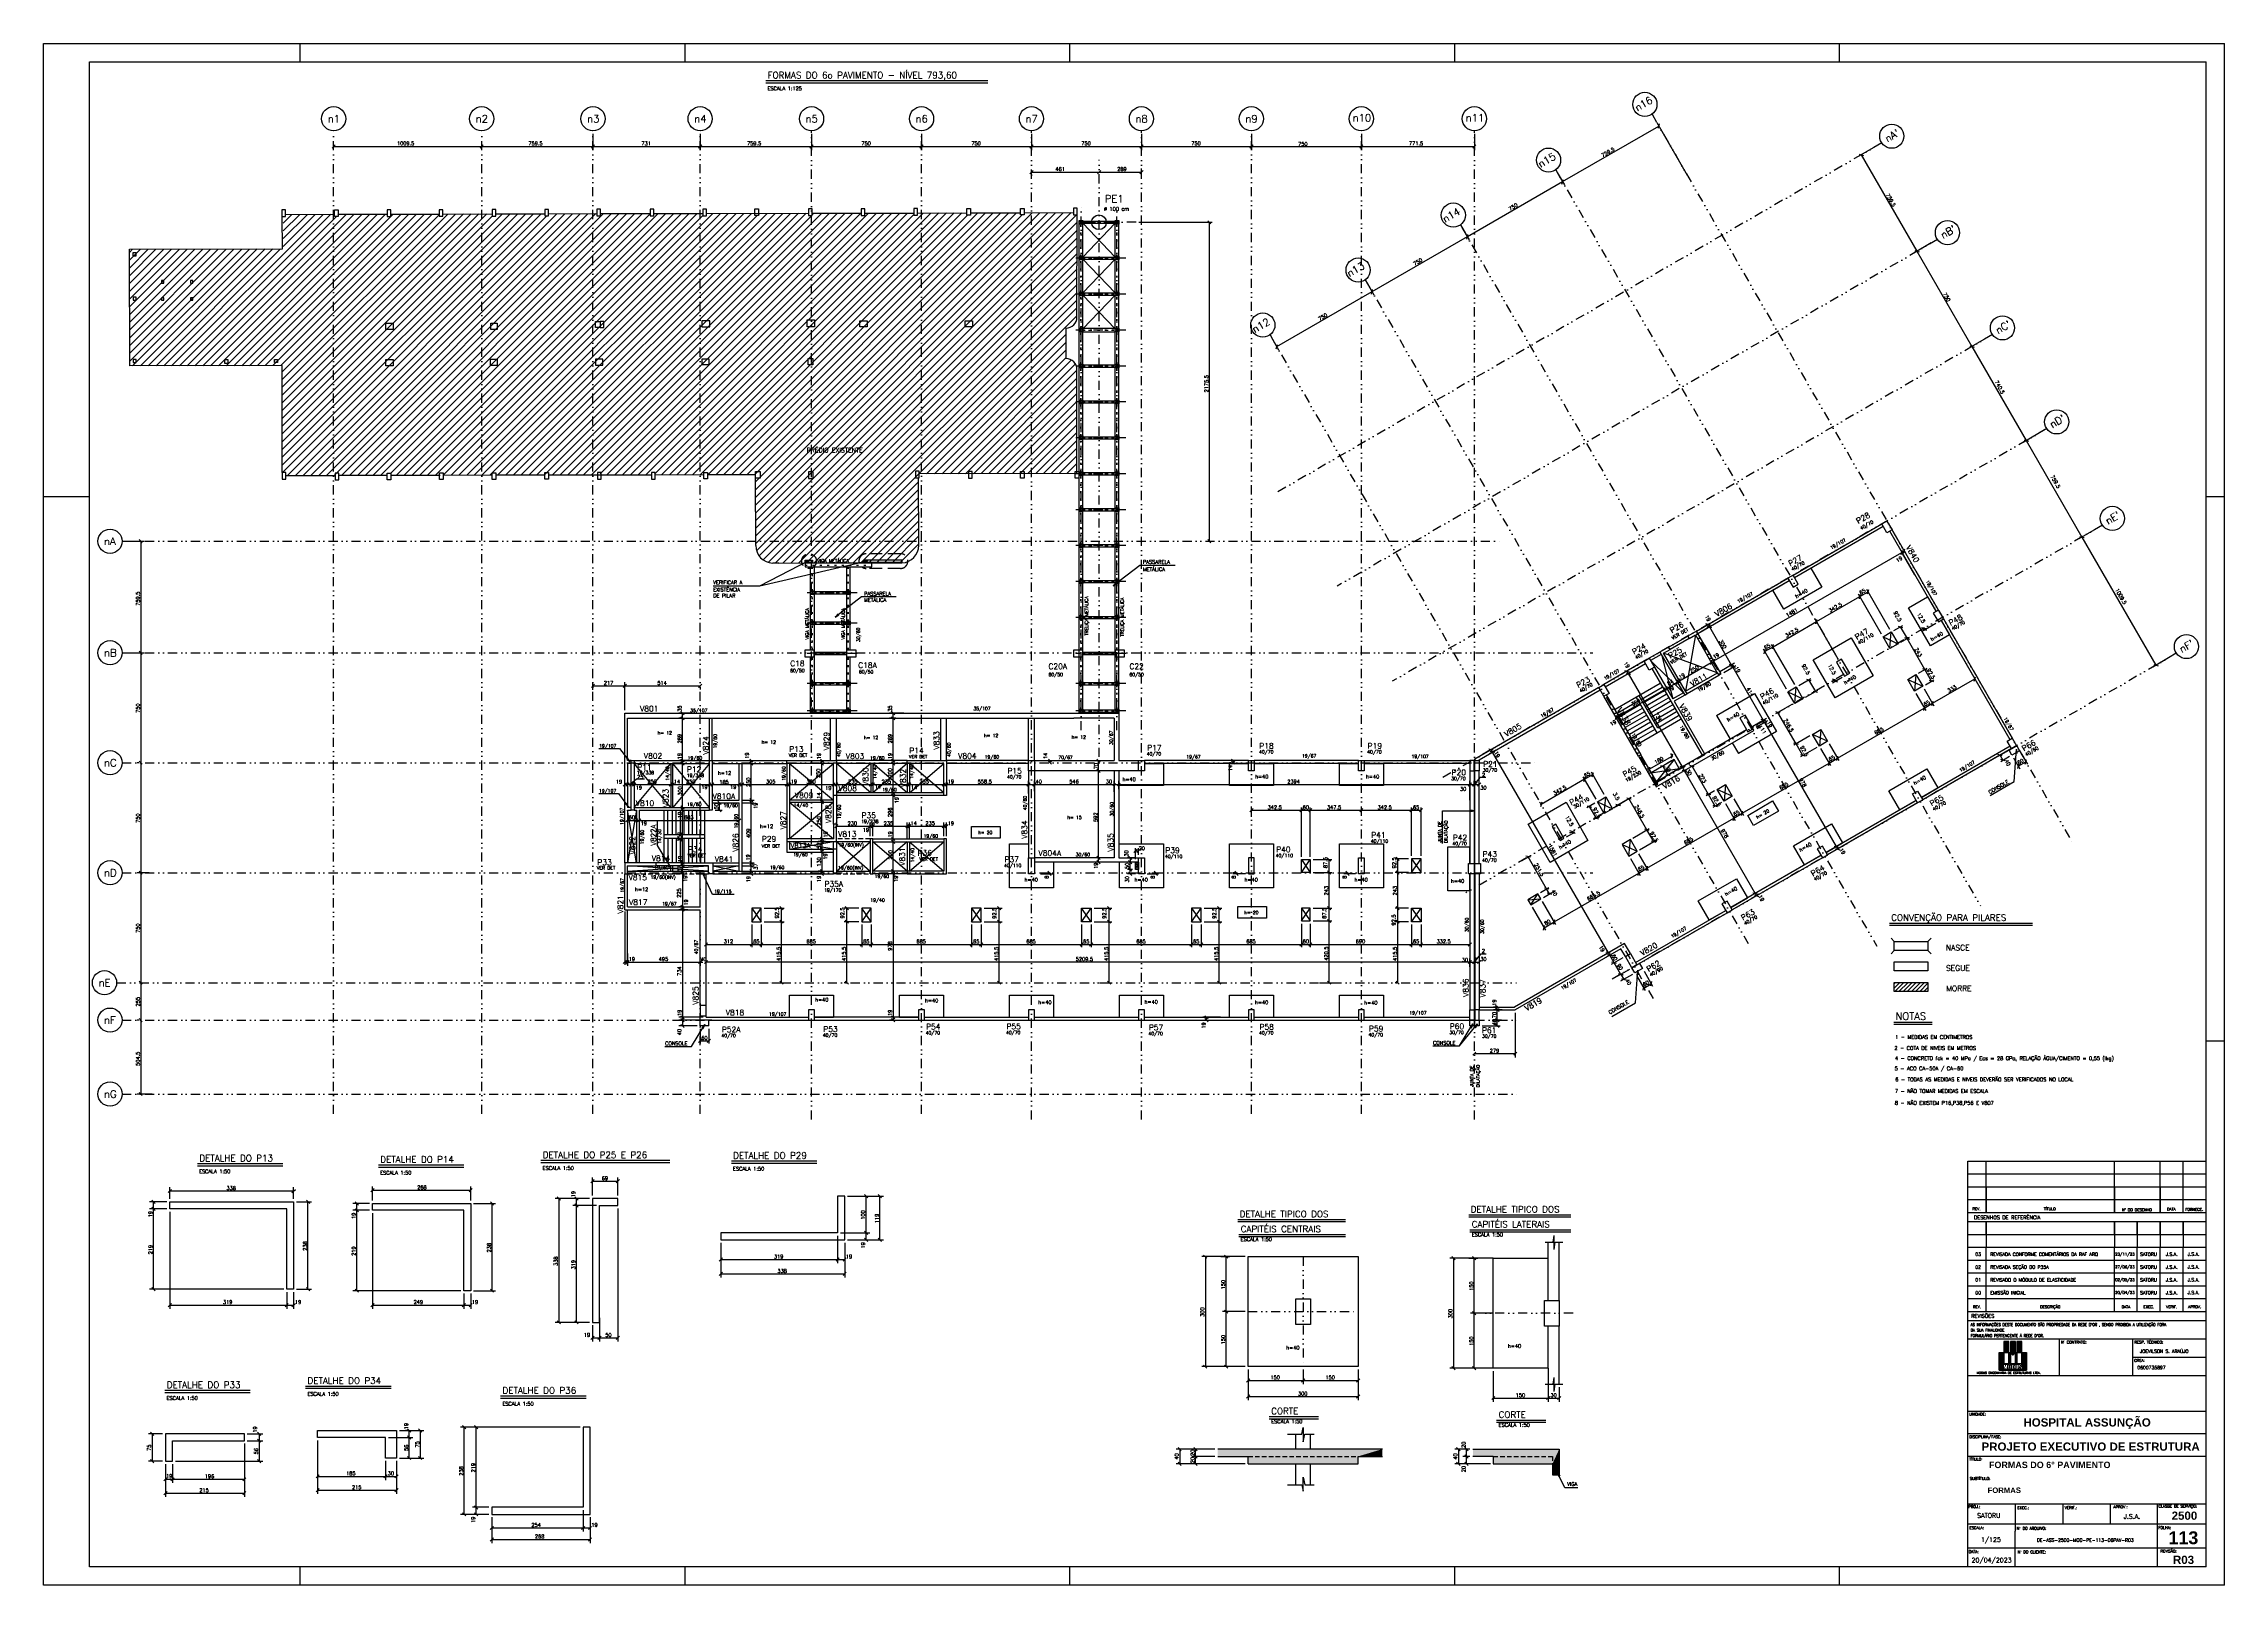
# Model space of a CAD drawing. Extents: x 535712 to 550587, y -55 to 10457.
import ezdxf
from ezdxf.enums import TextEntityAlignment as Align

# ---------------------------------------------------------------- set-up
doc = ezdxf.new("R2010")
doc.units = 0
doc.header["$LTSCALE"] = 125
doc.header["$MEASUREMENT"] = 0
for name, pattern in [('DIVIDE', [1.25, 0.5, -0.25, 0, -0.25, 0, -0.25]), ('ESTILO_TQS_0001', [1, 0.7, -0.3]), ('ESTILO_TQS_0002', [0.4, 0.1, -0.3]), ('HIDDEN', [0.375, 0.25, -0.125])]:
    doc.linetypes.add(name, pattern=pattern)
doc.layers.get('0').update_dxf_attribs({"linetype": 'CONTINUOUS'})
for name, color, linetype in [('01-FORM', 7, 'CONTINUOUS'), ('01TEXT', 2, 'CONTINUOUS'), ('200', 151, 'ESTILO_TQS_0002'), ('205', 14, 'DIVIDE'), ('210', 11, 'HIDDEN'), ('211', 240, 'ESTILO_TQS_0001'), ('216', 7, 'CONTINUOUS'), ('220', 4, 'CONTINUOUS'), ('221', 5, 'CONTINUOUS'), ('222', 6, 'CONTINUOUS'), ('226', 10, 'CONTINUOUS'), ('230', 3, 'CONTINUOUS'), ('231', 5, 'CONTINUOUS'), ('238', 11, 'CONTINUOUS'), ('239', 4, 'CONTINUOUS'), ('241', 5, 'CONTINUOUS'), ('250', 5, 'CONTINUOUS'), ('253', 253, 'CONTINUOUS'), ('254', 254, 'CONTINUOUS'), ('car-t01', 1, 'CONTINUOUS')]:
    doc.layers.add(name, color=color, linetype=linetype)
doc.styles.add('ROMANS', font='ROMANS.shx')
doc.styles.get("Standard").update_dxf_attribs({"font": 'ROMANS.SHX'})

msp = doc.modelspace()

# ---------------------------------------------------------------- linework, layer by layer
for p, q in [((535712, -55), (535712, 10457)), ((535712, 10457), (550587, 10457)), ((537462, 10332), (537462, 10457)), ((540087, 10332), (540087, 10457)), ((542712, 10332), (542712, 10457)), ((545337, 10332), (545337, 10457)), ((547962, 10332), (547962, 10457)), ((550587, -55), (550587, 10457)), ((535712, 7370), (536024, 7370)), ((550462, 7370), (550587, 7370)), ((550462, 3657), (550587, 3657)), ((537462, -55), (537462, 70)), ((540087, -55), (540087, 70)), ((542712, -55), (542712, 70)), ((545337, -55), (545337, 70)), ((547962, -55), (547962, 70)), ((550587, -55), (535712, -55))]:
    msp.add_line(p, q)
at = {"layer": '200'}
for p, q in [((542787, 9007), (542787, 9227)), ((542789, 9007), (542789, 9227)), ((542800, 9240), (543020, 9240)), ((542800, 9238), (543020, 9238)), ((543032, 9007), (543032, 9227)), ((543034, 9007), (543034, 9227)), ((542787, 8762), (542787, 8982)), ((542789, 8762), (542789, 8982)), ((542800, 8995), (543020, 8995)), ((542800, 8993), (543020, 8993)), ((543032, 8762), (543032, 8982)), ((543034, 8762), (543034, 8982)), ((542787, 8517), (542787, 8737)), ((542789, 8517), (542789, 8737)), ((542800, 8750), (543020, 8750)), ((542800, 8748), (543020, 8748)), ((543032, 8517), (543032, 8737)), ((543034, 8517), (543034, 8737)), ((542787, 8272), (542787, 8492)), ((542789, 8272), (542789, 8492)), ((542800, 8505), (543020, 8505)), ((542800, 8503), (543020, 8503)), ((543032, 8272), (543032, 8492)), ((543034, 8272), (543034, 8492)), ((542787, 8027), (542787, 8247)), ((542789, 8027), (542789, 8247)), ((542800, 8260), (543020, 8260)), ((542800, 8258), (543020, 8258)), ((543032, 8027), (543032, 8247)), ((543034, 8027), (543034, 8247)), ((542787, 7782), (542787, 8002)), ((542789, 7782), (542789, 8002)), ((542800, 8015), (543020, 8015)), ((542800, 8013), (543020, 8013)), ((543032, 7782), (543032, 8002)), ((543034, 7782), (543034, 8002)), ((542787, 7537), (542787, 7757)), ((542789, 7537), (542789, 7757)), ((542800, 7770), (543020, 7770)), ((542800, 7768), (543020, 7768)), ((543032, 7537), (543032, 7757)), ((543034, 7537), (543034, 7757)), ((542787, 7292), (542787, 7512)), ((542789, 7292), (542789, 7512)), ((542800, 7525), (543020, 7525)), ((542800, 7523), (543020, 7523)), ((543032, 7292), (543032, 7512)), ((543034, 7292), (543034, 7512)), ((542787, 7047), (542787, 7267)), ((542789, 7047), (542789, 7267)), ((542800, 7280), (543020, 7280)), ((542800, 7278), (543020, 7278)), ((543032, 7047), (543032, 7267)), ((543034, 7047), (543034, 7267)), ((542787, 6802), (542787, 7022)), ((542789, 6802), (542789, 7022)), ((542800, 7035), (543020, 7035)), ((542800, 7033), (543020, 7033)), ((543032, 6802), (543032, 7022)), ((543034, 6802), (543034, 7022)), ((540907, 6902), (541362, 6902)), ((540907, 6900), (541362, 6900)), ((540955, 6726), (540955, 6889)), ((540957, 6726), (540957, 6889)), ((541200, 6726), (541200, 6889)), ((541202, 6726), (541202, 6889)), ((540955, 6519), (540955, 6701)), ((540957, 6519), (540957, 6701)), ((540968, 6714), (541188, 6714)), ((540968, 6712), (541188, 6712)), ((541200, 6519), (541200, 6701)), ((541202, 6519), (541202, 6701)), ((542787, 6557), (542787, 6777)), ((542789, 6557), (542789, 6777)), ((542800, 6790), (543020, 6790)), ((542800, 6788), (543020, 6788)), ((543032, 6557), (543032, 6777)), ((543034, 6557), (543034, 6777)), ((540955, 6324), (540955, 6494)), ((540957, 6324), (540957, 6494)), ((540968, 6507), (541188, 6507)), ((540968, 6505), (541188, 6505)), ((541200, 6324), (541200, 6494)), ((541202, 6324), (541202, 6494)), ((542787, 6324), (542787, 6532)), ((542789, 6324), (542789, 6532)), ((542800, 6545), (543020, 6545)), ((542800, 6543), (543020, 6543)), ((543032, 6324), (543032, 6532)), ((543034, 6324), (543034, 6532)), ((540955, 6106), (540955, 6274)), ((540957, 6106), (540957, 6274)), ((540968, 6300), (541188, 6300)), ((540968, 6298), (541188, 6298)), ((541200, 6106), (541200, 6274)), ((541202, 6106), (541202, 6274)), ((542787, 6106), (542787, 6274)), ((542789, 6106), (542789, 6274)), ((542800, 6300), (543020, 6300)), ((542800, 6298), (543020, 6298)), ((543032, 6106), (543032, 6274)), ((543034, 6106), (543034, 6274)), ((540955, 5919), (540955, 6081)), ((540957, 5919), (540957, 6081)), ((540968, 6094), (541188, 6094)), ((540968, 6093), (541188, 6093)), ((541200, 5919), (541200, 6081)), ((541202, 5919), (541202, 6081)), ((542787, 5919), (542787, 6081)), ((542789, 5919), (542789, 6081)), ((542800, 6094), (543020, 6094)), ((542800, 6093), (543020, 6093)), ((543032, 5919), (543032, 6081)), ((543034, 5919), (543034, 6081)), ((540968, 5907), (541188, 5907)), ((540968, 5906), (541188, 5906)), ((541200, 5892), (541200, 5894)), ((541202, 5892), (541202, 5894)), ((542800, 5907), (543020, 5907)), ((542800, 5906), (543020, 5906))]:
    msp.add_line(p, q, dxfattribs=at)
at = {"layer": '205'}
for p, q in [((546683, 9976), (549553, 5006)), ((537690, 3159), (537690, 9863)), ((538700, 3159), (538700, 9863)), ((539459, 3159), (539459, 9863)), ((540190, 3159), (540190, 9863)), ((540950, 3121), (540950, 9863)), ((541700, 3159), (541700, 9863)), ((542450, 3121), (542450, 9863)), ((543200, 3121), (543200, 9863)), ((543950, 3159), (543950, 9863)), ((544700, 3159), (544700, 9863)), ((545471, 3121), (545471, 9863)), ((548250, 9780), (544128, 7400)), ((542911, 5593), (542911, 9665)), ((546026, 9596), (548923, 4578)), ((543163, 9239), (542742, 9239)), ((543043, 9239), (542752, 9239)), ((542788, 5775), (542788, 9365)), ((543033, 5775), (543033, 9365)), ((548630, 9122), (544535, 6758)), ((545376, 9221), (548216, 4303)), ((543093, 8994), (542752, 8994)), ((544727, 8846), (547349, 4304)), ((543093, 8749), (542752, 8749)), ((543093, 8504), (542752, 8504)), ((544077, 8471), (546700, 3929)), ((549005, 8473), (544910, 6109)), ((543093, 8259), (542752, 8259)), ((543093, 8014), (542752, 8014)), ((543093, 7769), (542752, 7769)), ((549375, 7832), (545240, 5444)), ((543093, 7524), (542752, 7524)), ((543093, 7279), (542752, 7279)), ((549755, 7174), (545413, 4667)), ((536247, 7064), (539862, 7064)), ((539882, 7064), (545660, 7064)), ((543093, 7034), (542752, 7034)), ((541260, 6713), (540920, 6713)), ((543093, 6789), (542752, 6789)), ((541260, 6506), (540920, 6506)), ((543093, 6544), (542752, 6544)), ((536247, 6304), (546279, 6304)), ((541260, 6299), (540920, 6299)), ((543093, 6299), (542752, 6299)), ((550259, 6300), (546404, 4074)), ((541260, 6094), (540920, 6094)), ((543093, 6094), (542752, 6094)), ((541260, 5907), (540920, 5907)), ((543093, 5907), (542752, 5907)), ((536247, 5554), (545912, 5554)), ((536247, 4804), (546279, 4804)), ((536210, 4054), (545759, 4054)), ((536247, 3799), (545775, 3799)), ((536247, 3295), (545775, 3295)), ((544303, 2186), (544303, 1436)), ((543928, 1811), (544678, 1811)), ((546144, 1800), (545494, 1800))]:
    msp.add_line(p, q, dxfattribs=at)
at = {"layer": '210'}
for p, q in [((542776, 8514), (542800, 8514)), ((541349, 5034), (541119, 5034)), ((539695, 4796), (540190, 4796)), ((541119, 4796), (541349, 4796)), ((543928, 824), (544678, 824)), ((545600, 824), (546004, 824)), ((546004, 824), (546004, 774))]:
    msp.add_line(p, q, dxfattribs=at)
at = {"layer": '211'}
for p, q in [((541557, 6979), (541323, 6979)), ((541557, 6879), (541323, 6879))]:
    msp.add_line(p, q, dxfattribs=at)
msp.add_circle((540933, 6929), 50, dxfattribs=at)
for centre, start, end in [((541323, 6929), 90, 270), ((541557, 6929), 270, 90)]:
    msp.add_arc(centre, 50, start, end, dxfattribs=at)
at = {"layer": '216'}
for p, q in [((546726, 9880), (546734, 9910)), ((537679, 9745), (537701, 9767)), ((538689, 9745), (538711, 9767)), ((538689, 9745), (538711, 9767)), ((539448, 9745), (539470, 9767)), ((539448, 9745), (539470, 9767)), ((540179, 9745), (540201, 9767)), ((540179, 9745), (540201, 9767)), ((540939, 9745), (540961, 9767)), ((540939, 9745), (540961, 9767)), ((541689, 9745), (541711, 9767)), ((541689, 9745), (541711, 9767)), ((542439, 9745), (542461, 9767)), ((542439, 9745), (542461, 9767)), ((543189, 9745), (543211, 9767)), ((543189, 9745), (543211, 9767)), ((543939, 9745), (543961, 9767)), ((543939, 9745), (543961, 9767)), ((544689, 9745), (544711, 9767)), ((544689, 9745), (544711, 9767)), ((545460, 9745), (545482, 9767)), ((548095, 9703), (548125, 9695)), ((542439, 9570), (542461, 9592)), ((542900, 9570), (542922, 9592)), ((542900, 9570), (542922, 9592)), ((543189, 9570), (543211, 9592)), ((546068, 9500), (546076, 9531)), ((546068, 9500), (546076, 9531)), ((543652, 9250), (543674, 9228)), ((545419, 9125), (545427, 9156)), ((545419, 9125), (545427, 9156)), ((548475, 9046), (548505, 9038)), ((548475, 9046), (548505, 9038)), ((544769, 8750), (544777, 8781)), ((544769, 8750), (544777, 8781)), ((544120, 8375), (544128, 8406)), ((548850, 8396), (548880, 8388)), ((548850, 8396), (548880, 8388)), ((549220, 7755), (549250, 7747)), ((549220, 7755), (549250, 7747)), ((536363, 7075), (536385, 7053)), ((543652, 7075), (543674, 7053)), ((548383, 6973), (548391, 7003)), ((548383, 6973), (548391, 7003)), ((548399, 6982), (548407, 7013)), ((548399, 6982), (548407, 7013)), ((549600, 7097), (549630, 7089)), ((549600, 7097), (549630, 7089)), ((547049, 6502), (547080, 6493)), ((547080, 6493), (547049, 6502)), ((547059, 6485), (547089, 6477)), ((547059, 6485), (547089, 6477)), ((548552, 6466), (548521, 6474)), ((548558, 6456), (548528, 6464)), ((536363, 6315), (536385, 6293)), ((536363, 6315), (536385, 6293)), ((547083, 6223), (547091, 6253)), ((547083, 6223), (547091, 6253)), ((547100, 6232), (547108, 6262)), ((547100, 6232), (547108, 6262)), ((547100, 6232), (547108, 6262)), ((546496, 6182), (546527, 6174)), ((546506, 6166), (546536, 6158)), ((546506, 6166), (546536, 6158)), ((546851, 6088), (546859, 6119)), ((546851, 6088), (546859, 6119)), ((546867, 6098), (546875, 6128)), ((546867, 6098), (546875, 6128)), ((547209, 6225), (547239, 6217)), ((547209, 6225), (547239, 6217)), ((547218, 6209), (547249, 6201)), ((547218, 6209), (547249, 6201)), ((547943, 6115), (547913, 6123)), ((547950, 6104), (547919, 6112)), ((550105, 6223), (550135, 6215)), ((539448, 6067), (539470, 6089)), ((539665, 6067), (539687, 6089)), ((539665, 6067), (539687, 6089)), ((540179, 6067), (540201, 6089)), ((546761, 6037), (546769, 6067)), ((546761, 6037), (546769, 6067)), ((546777, 6046), (546786, 6076)), ((546777, 6046), (546786, 6076)), ((540081, 5881), (540059, 5903)), ((540081, 5846), (540059, 5868)), ((540081, 5846), (540059, 5868)), ((541517, 5881), (541495, 5903)), ((541517, 5846), (541495, 5868)), ((541517, 5846), (541495, 5868)), ((546434, 5848), (546442, 5878)), ((546434, 5848), (546442, 5878)), ((546450, 5858), (546458, 5888)), ((546450, 5858), (546458, 5888)), ((547426, 5850), (547456, 5841)), ((547426, 5850), (547456, 5841)), ((547435, 5833), (547466, 5825)), ((547435, 5833), (547466, 5825)), ((536363, 5565), (536385, 5543)), ((536363, 5565), (536385, 5543)), ((540081, 5557), (540059, 5579)), ((540081, 5557), (540059, 5579)), ((540081, 5557), (540059, 5579)), ((540081, 5557), (540059, 5579)), ((540081, 5537), (540059, 5559)), ((540081, 5537), (540059, 5559)), ((541032, 5557), (541010, 5579)), ((541032, 5557), (541010, 5579)), ((541032, 5538), (541010, 5560)), ((541032, 5538), (541010, 5560)), ((541517, 5557), (541495, 5579)), ((541517, 5557), (541495, 5579)), ((541517, 5557), (541495, 5579)), ((541517, 5557), (541495, 5579)), ((541517, 5538), (541495, 5560)), ((541517, 5538), (541495, 5560)), ((542565, 5579), (542587, 5557)), ((542565, 5565), (542587, 5543)), ((542919, 5557), (542896, 5579)), ((542919, 5487), (542896, 5509)), ((543815, 5579), (543837, 5557)), ((543815, 5565), (543837, 5543)), ((545600, 5639), (545570, 5647)), ((545610, 5623), (545579, 5631)), ((545610, 5623), (545579, 5631)), ((546873, 5530), (546903, 5522)), ((546873, 5530), (546903, 5522)), ((546888, 5504), (546918, 5496)), ((549072, 5601), (549042, 5609)), ((549092, 5566), (549062, 5575)), ((549177, 5515), (549185, 5545)), ((549229, 5544), (549237, 5575)), ((539687, 5416), (539665, 5394)), ((539687, 5416), (539665, 5394)), ((539706, 5416), (539684, 5394)), ((539706, 5416), (539684, 5394)), ((539709, 5394), (539731, 5416)), ((539709, 5394), (539731, 5416)), ((539731, 5416), (539709, 5394)), ((539729, 5394), (539751, 5416)), ((539729, 5394), (539751, 5416)), ((539978, 5394), (540000, 5416)), ((539978, 5394), (540000, 5416)), ((539992, 5394), (540014, 5416)), ((539992, 5394), (540014, 5416)), ((540242, 5394), (540264, 5417)), ((540242, 5394), (540264, 5417)), ((540262, 5394), (540284, 5417)), ((540262, 5394), (540284, 5417)), ((540446, 5394), (540468, 5417)), ((540465, 5394), (540487, 5417)), ((540770, 5394), (540792, 5416)), ((540770, 5394), (540792, 5416)), ((540770, 5394), (540792, 5416)), ((540789, 5394), (540811, 5416)), ((540789, 5394), (540811, 5416)), ((541089, 5394), (541111, 5416)), ((541089, 5394), (541111, 5416)), ((541108, 5394), (541130, 5416)), ((541108, 5394), (541130, 5416)), ((541343, 5394), (541365, 5416)), ((541343, 5394), (541365, 5416)), ((541357, 5394), (541379, 5416)), ((541357, 5394), (541379, 5416)), ((541517, 5338), (541495, 5360)), ((541517, 5338), (541495, 5360)), ((541592, 5394), (541614, 5416)), ((541592, 5394), (541614, 5416)), ((541606, 5394), (541628, 5416)), ((541606, 5394), (541628, 5416)), ((541841, 5394), (541863, 5416)), ((541841, 5394), (541863, 5416)), ((541860, 5394), (541882, 5416)), ((541860, 5394), (541882, 5416)), ((541860, 5394), (541882, 5416)), ((542419, 5394), (542441, 5416)), ((542419, 5394), (542441, 5416)), ((542459, 5394), (542481, 5416)), ((542459, 5394), (542481, 5416)), ((545429, 5394), (545451, 5416)), ((545429, 5394), (545451, 5416)), ((545429, 5394), (545451, 5416)), ((545459, 5394), (545481, 5416)), ((545459, 5394), (545481, 5416)), ((545462, 5394), (545484, 5416)), ((545462, 5394), (545484, 5416)), ((545492, 5394), (545514, 5416)), ((540081, 5238), (540059, 5260)), ((540081, 5238), (540059, 5260)), ((540082, 5219), (540060, 5241)), ((540082, 5219), (540060, 5241)), ((541032, 5288), (541010, 5310)), ((541032, 5288), (541010, 5310)), ((541032, 5274), (541010, 5296)), ((541032, 5274), (541010, 5296)), ((541517, 5319), (541495, 5341)), ((541517, 5319), (541495, 5341)), ((539684, 5150), (539706, 5172)), ((539744, 5150), (539766, 5172)), ((539744, 5150), (539766, 5172)), ((539763, 5150), (539785, 5172)), ((539763, 5150), (539785, 5172)), ((540446, 5150), (540468, 5172)), ((541108, 5110), (541130, 5132)), ((541338, 5110), (541360, 5132)), ((541338, 5110), (541360, 5132)), ((541357, 5110), (541379, 5132)), ((541357, 5110), (541379, 5132)), ((541592, 5110), (541614, 5132)), ((541592, 5110), (541614, 5132)), ((541606, 5110), (541628, 5132)), ((541606, 5110), (541628, 5132)), ((541841, 5110), (541863, 5132)), ((541841, 5110), (541863, 5132)), ((541860, 5110), (541882, 5132)), ((546153, 5081), (546123, 5089)), ((546159, 5071), (546129, 5079)), ((541032, 5024), (541010, 5046)), ((541032, 5024), (541010, 5046)), ((541010, 5027), (541032, 5005)), ((541010, 4975), (541032, 4953)), ((541010, 4975), (541032, 4953)), ((541010, 4956), (541032, 4934)), ((541010, 4956), (541032, 4934)), ((541517, 5023), (541495, 5045)), ((541517, 5023), (541495, 5045)), ((541517, 5004), (541495, 5026)), ((541517, 5004), (541495, 5026)), ((542919, 4895), (542896, 4917)), ((547924, 4986), (547955, 4978)), ((547924, 4986), (547955, 4978)), ((547934, 4970), (547964, 4961)), ((547934, 4970), (547964, 4961)), ((536363, 4815), (536385, 4793)), ((536363, 4815), (536385, 4793)), ((540081, 4860), (540059, 4882)), ((540081, 4860), (540059, 4882)), ((540081, 4841), (540059, 4863)), ((540081, 4841), (540059, 4863)), ((540081, 4804), (540059, 4826)), ((540081, 4804), (540059, 4826)), ((540081, 4785), (540059, 4807)), ((540081, 4785), (540059, 4807)), ((540059, 4807), (540081, 4785)), ((540059, 4807), (540081, 4785)), ((541010, 4826), (541032, 4804)), ((541010, 4826), (541032, 4804)), ((541010, 4826), (541032, 4804)), ((541010, 4807), (541032, 4785)), ((541517, 4804), (541495, 4826)), ((541517, 4804), (541495, 4826)), ((541517, 4785), (541495, 4807)), ((541517, 4785), (541495, 4807)), ((541495, 4807), (541517, 4785)), ((541495, 4807), (541517, 4785)), ((542584, 4793), (542562, 4815)), ((542584, 4785), (542562, 4807)), ((542919, 4865), (542896, 4887)), ((543860, 4793), (543838, 4815)), ((543860, 4785), (543838, 4807)), ((544617, 4793), (544595, 4815)), ((544617, 4785), (544595, 4807)), ((547371, 4667), (547402, 4659)), ((547371, 4667), (547402, 4659)), ((547381, 4650), (547411, 4642)), ((540059, 4582), (540081, 4560)), ((540059, 4582), (540081, 4560)), ((540059, 4563), (540081, 4541)), ((540059, 4563), (540081, 4541)), ((540059, 4563), (540081, 4541)), ((540059, 4563), (540081, 4541)), ((539687, 4206), (539665, 4184)), ((539706, 4206), (539684, 4184)), ((539706, 4206), (539684, 4184)), ((539684, 4184), (539706, 4206)), ((540179, 4184), (540201, 4206)), ((540179, 4184), (540201, 4206)), ((540219, 4184), (540241, 4206)), ((545429, 4184), (545451, 4206)), ((545429, 4184), (545451, 4206)), ((545429, 4184), (545451, 4206)), ((545429, 4184), (545451, 4206)), ((545429, 4184), (545451, 4206)), ((545451, 4206), (545429, 4184)), ((545459, 4184), (545481, 4206)), ((545459, 4184), (545481, 4206)), ((545462, 4184), (545484, 4206)), ((545462, 4184), (545484, 4206)), ((545492, 4184), (545514, 4206)), ((545514, 4206), (545492, 4184)), ((546400, 4254), (546370, 4262)), ((546400, 4254), (546370, 4262)), ((546410, 4237), (546379, 4245)), ((546410, 4237), (546379, 4245)), ((546440, 4185), (546409, 4193)), ((546440, 4185), (546409, 4193)), ((536363, 4065), (536385, 4043)), ((536363, 4065), (536385, 4043)), ((536363, 4065), (536385, 4043)), ((546485, 4107), (546454, 4115)), ((546454, 4115), (546485, 4107)), ((546485, 4107), (546454, 4115)), ((546474, 4081), (546505, 4073)), ((546622, 4002), (546630, 4032)), ((546674, 4032), (546682, 4062)), ((545639, 3877), (545616, 3899)), ((545639, 3858), (545616, 3880)), ((545639, 3858), (545616, 3880)), ((536363, 3810), (536385, 3788)), ((536363, 3810), (536385, 3788)), ((540059, 3829), (540081, 3807)), ((540059, 3829), (540081, 3807)), ((540059, 3810), (540081, 3788)), ((540059, 3810), (540081, 3788)), ((540059, 3810), (540081, 3788)), ((540059, 3770), (540081, 3748)), ((541495, 3829), (541517, 3807)), ((541495, 3829), (541517, 3807)), ((541495, 3829), (541517, 3807)), ((541495, 3810), (541517, 3788)), ((543655, 3807), (543633, 3829)), ((543655, 3807), (543633, 3829)), ((543655, 3788), (543633, 3810)), ((545639, 3788), (545616, 3810)), ((545639, 3788), (545616, 3810)), ((545639, 3748), (545616, 3770)), ((540179, 3647), (540201, 3669)), ((540239, 3647), (540261, 3669)), ((545482, 3581), (545460, 3559)), ((545761, 3581), (545739, 3559)), ((536363, 3306), (536385, 3284)), ((539445, 2690), (539467, 2712)), ((539617, 2690), (539639, 2712)), ((536449, 2571), (536472, 2549)), ((536561, 2623), (536584, 2645)), ((537406, 2623), (537429, 2645)), ((537527, 2549), (537504, 2571)), ((537836, 2560), (537859, 2538)), ((537944, 2628), (537966, 2650)), ((538614, 2628), (538636, 2650)), ((538759, 2560), (538781, 2538)), ((539215, 2594), (539237, 2572)), ((539357, 2572), (539335, 2594)), ((539357, 2524), (539335, 2546)), ((539357, 2524), (539335, 2546)), ((541333, 2587), (541311, 2609)), ((541427, 2587), (541405, 2609)), ((536449, 2523), (536472, 2501)), ((536449, 2523), (536472, 2501)), ((537836, 2513), (537859, 2491)), ((537836, 2513), (537859, 2491)), ((541333, 2337), (541311, 2359)), ((541333, 2337), (541311, 2359)), ((541333, 2289), (541311, 2311)), ((541427, 2289), (541405, 2311)), ((540320, 2155), (540342, 2177)), ((541117, 2155), (541139, 2177)), ((541117, 2155), (541139, 2177)), ((541165, 2155), (541187, 2177)), ((543624, 2197), (543647, 2175)), ((543789, 2175), (543767, 2197)), ((545317, 2187), (545339, 2164)), ((545481, 2164), (545459, 2187)), ((536449, 1976), (536472, 1954)), ((537527, 1954), (537504, 1976)), ((537836, 1965), (537859, 1943)), ((538759, 1965), (538781, 1943)), ((540320, 2057), (540342, 2080)), ((541165, 2057), (541187, 2080)), ((536561, 1845), (536584, 1867)), ((537359, 1845), (537381, 1867)), ((537359, 1845), (537381, 1867)), ((537406, 1845), (537429, 1867)), ((537944, 1845), (537966, 1867)), ((538567, 1845), (538589, 1867)), ((538567, 1845), (538589, 1867)), ((538614, 1845), (538636, 1867)), ((543789, 1800), (543767, 1822)), ((543789, 1800), (543767, 1822)), ((545481, 1789), (545459, 1812)), ((545481, 1789), (545459, 1812)), ((539215, 1749), (539237, 1727)), ((539357, 1727), (539335, 1749)), ((539445, 1621), (539467, 1643)), ((539492, 1621), (539514, 1643)), ((539492, 1621), (539514, 1643)), ((539617, 1621), (539639, 1643)), ((543624, 1447), (543647, 1425)), ((543789, 1425), (543767, 1447)), ((543917, 1331), (543939, 1353)), ((544292, 1331), (544314, 1353)), ((544292, 1331), (544314, 1353)), ((544667, 1331), (544689, 1353)), ((545317, 1437), (545339, 1414)), ((545481, 1414), (545459, 1437)), ((543917, 1222), (543939, 1244)), ((544667, 1222), (544689, 1244)), ((545589, 1211), (545611, 1233)), ((545964, 1211), (545986, 1233)), ((545964, 1211), (545986, 1233)), ((546039, 1211), (546061, 1233)), ((536441, 989), (536463, 967)), ((537171, 989), (537193, 967)), ((537171, 942), (537193, 920)), ((537171, 942), (537193, 920)), ((538216, 989), (538194, 1012)), ((538216, 942), (538194, 964)), ((538216, 942), (538194, 964)), ((538270, 1012), (538292, 989)), ((538591, 1013), (538569, 1035)), ((538673, 1013), (538651, 1035)), ((536441, 802), (536463, 780)), ((537171, 802), (537193, 780)), ((538216, 802), (538194, 824)), ((538270, 824), (538292, 802)), ((543450, 885), (543472, 863)), ((543450, 785), (543472, 763)), ((543580, 863), (543558, 885)), ((543580, 813), (543558, 835)), ((543580, 813), (543558, 835)), ((543580, 763), (543558, 785)), ((545350, 885), (545373, 863)), ((545350, 785), (545373, 763)), ((545428, 863), (545406, 885)), ((545428, 813), (545406, 835)), ((545428, 813), (545406, 835)), ((545428, 763), (545406, 785)), ((536532, 657), (536554, 679)), ((536580, 657), (536602, 679)), ((536580, 657), (536602, 679)), ((537070, 657), (537092, 679)), ((537570, 677), (537592, 699)), ((537570, 583), (537592, 605)), ((538032, 677), (538055, 699)), ((538032, 677), (538055, 699)), ((538107, 677), (538130, 699)), ((538107, 583), (538130, 605)), ((536532, 563), (536554, 585)), ((537070, 563), (537092, 585)), ((538673, 465), (538651, 488)), ((538673, 465), (538651, 488)), ((538591, 418), (538569, 440)), ((538673, 418), (538651, 440)), ((538758, 325), (538780, 347)), ((539381, 325), (539403, 347)), ((539381, 325), (539403, 347)), ((539428, 325), (539450, 347)), ((538758, 247), (538780, 269)), ((539428, 247), (539450, 269))]:
    msp.add_line(p, q, dxfattribs=at)
at = {"layer": '216', "linetype": 'Continuous'}
for p, q in [((548097, 6672), (548105, 6702)), ((548097, 6672), (548105, 6702)), ((548153, 6705), (548161, 6735)), ((547800, 6501), (547808, 6531)), ((547800, 6501), (547808, 6531)), ((548259, 6413), (548259, 6413)), ((548259, 6413), (548259, 6413)), ((548315, 6446), (548315, 6446)), ((548315, 6446), (548315, 6446)), ((548361, 6485), (548392, 6477)), ((548437, 6396), (548407, 6405)), ((548408, 6405), (548438, 6397)), ((547447, 6297), (547455, 6327)), ((547504, 6330), (547512, 6360)), ((547504, 6330), (547512, 6360)), ((548362, 6365), (548362, 6365)), ((548362, 6365), (548362, 6365)), ((548794, 6283), (548794, 6283)), ((547736, 6124), (547766, 6115)), ((547962, 6242), (547962, 6242)), ((547962, 6242), (547962, 6242)), ((548483, 6155), (548483, 6155)), ((548483, 6155), (548483, 6155)), ((548559, 6186), (548529, 6194)), ((548559, 6186), (548529, 6194)), ((548605, 6106), (548575, 6114)), ((548881, 6110), (548889, 6140)), ((547610, 6038), (547610, 6038)), ((547654, 5961), (547654, 5961)), ((547666, 6071), (547666, 6071)), ((547666, 6071), (547666, 6071)), ((547666, 6071), (547666, 6071)), ((547712, 5990), (547712, 5990)), ((547782, 6043), (547812, 6035)), ((548473, 6042), (548473, 6042)), ((548473, 6042), (548473, 6042)), ((548529, 6075), (548529, 6075)), ((548529, 6075), (548529, 6075)), ((548529, 6075), (548529, 6075)), ((548592, 5944), (548600, 5974)), ((548592, 5944), (548600, 5974)), ((547418, 5800), (547393, 5806)), ((547557, 5892), (547527, 5900)), ((548536, 5911), (548544, 5941)), ((548536, 5911), (548544, 5941)), ((547372, 5784), (547372, 5784)), ((547377, 5774), (547377, 5774)), ((547423, 5790), (547399, 5797)), ((547681, 5679), (547650, 5687)), ((547681, 5679), (547650, 5687)), ((547777, 5747), (547777, 5747)), ((547777, 5747), (547777, 5747)), ((547822, 5670), (547822, 5670)), ((547822, 5670), (547822, 5670)), ((547824, 5667), (547824, 5667)), ((547880, 5700), (547880, 5700)), ((547880, 5700), (547880, 5700)), ((540520, 5568), (540520, 5568)), ((540527, 5549), (540527, 5549)), ((540550, 5557), (540528, 5579)), ((540550, 5538), (540528, 5560)), ((540550, 5538), (540528, 5560)), ((540539, 5549), (540539, 5549)), ((546660, 5494), (546668, 5524)), ((546741, 5535), (546771, 5527)), ((546816, 5584), (546824, 5614)), ((546834, 5576), (546834, 5576)), ((546834, 5576), (546834, 5576)), ((546869, 5515), (546869, 5515)), ((546971, 5527), (546941, 5535)), ((546976, 5542), (546976, 5542)), ((547727, 5599), (547697, 5607)), ((547887, 5536), (547895, 5566)), ((547887, 5536), (547895, 5566)), ((547943, 5569), (547951, 5599)), ((547943, 5569), (547951, 5599)), ((542461, 5396), (542478, 5414)), ((543007, 5396), (543024, 5414)), ((543007, 5396), (543024, 5414)), ((543015, 5355), (543015, 5355)), ((543037, 5396), (543054, 5414)), ((543037, 5396), (543054, 5414)), ((545431, 5396), (545448, 5414)), ((546218, 5426), (546226, 5456)), ((546226, 5456), (546218, 5426)), ((546222, 5441), (546222, 5441)), ((546275, 5458), (546283, 5488)), ((546678, 5486), (546678, 5486)), ((546776, 5474), (546806, 5466)), ((547128, 5372), (547128, 5372)), ((547128, 5372), (547128, 5372)), ((540272, 5230), (540272, 5230)), ((540296, 5280), (540296, 5280)), ((540333, 5269), (540311, 5291)), ((540333, 5219), (540311, 5241)), ((540457, 5299), (540457, 5299)), ((540457, 5280), (540457, 5280)), ((540477, 5299), (540477, 5299)), ((540477, 5280), (540477, 5280)), ((540550, 5288), (540528, 5310)), ((540550, 5288), (540528, 5310)), ((540550, 5269), (540528, 5291)), ((540550, 5269), (540528, 5291)), ((542470, 5336), (542470, 5336)), ((543015, 5330), (543015, 5330)), ((543045, 5348), (543045, 5348)), ((543045, 5348), (543045, 5348)), ((543939, 5219), (543961, 5241)), ((544281, 5219), (544303, 5241)), ((544281, 5219), (544303, 5241)), ((544341, 5219), (544363, 5241)), ((544341, 5219), (544363, 5241)), ((544689, 5219), (544711, 5241)), ((544689, 5219), (544711, 5241)), ((545031, 5219), (545053, 5241)), ((545031, 5219), (545053, 5241)), ((545096, 5219), (545118, 5241)), ((545440, 5327), (545440, 5327)), ((545930, 5284), (545922, 5254)), ((545931, 5261), (545931, 5261)), ((546240, 5260), (546270, 5252)), ((546311, 5288), (546311, 5288)), ((546311, 5288), (546311, 5288)), ((546357, 5208), (546357, 5208)), ((546367, 5321), (546367, 5321)), ((546411, 5243), (546411, 5243)), ((546411, 5243), (546411, 5243)), ((546413, 5240), (546413, 5240)), ((546465, 5262), (546435, 5270)), ((546467, 5259), (546437, 5267)), ((546540, 5305), (546510, 5313)), ((547083, 5334), (547053, 5342)), ((547083, 5334), (547053, 5342)), ((547129, 5254), (547099, 5262)), ((547174, 5292), (547174, 5292)), ((547174, 5292), (547174, 5292)), ((547174, 5292), (547174, 5292)), ((547230, 5325), (547230, 5325)), ((547230, 5325), (547230, 5325)), ((547293, 5194), (547301, 5224)), ((547293, 5194), (547301, 5224)), ((543950, 5164), (543950, 5164)), ((544700, 5197), (544700, 5197)), ((544700, 5197), (544700, 5197)), ((546286, 5180), (546317, 5172)), ((546663, 5092), (546633, 5100)), ((546663, 5092), (546633, 5100)), ((547237, 5161), (547245, 5191)), ((547237, 5161), (547245, 5191)), ((543112, 4917), (543134, 4895)), ((543149, 4942), (543171, 4964)), ((543169, 4942), (543191, 4964)), ((544959, 4887), (544937, 4909)), ((545854, 4909), (545823, 4917)), ((546525, 4917), (546525, 4917)), ((546525, 4917), (546525, 4917)), ((546535, 5030), (546535, 5030)), ((546535, 5030), (546535, 5030)), ((546581, 4950), (546581, 4950)), ((546581, 4950), (546581, 4950)), ((546581, 4950), (546581, 4950)), ((546710, 5011), (546679, 5020)), ((540457, 4871), (540457, 4871)), ((540457, 4871), (540457, 4871)), ((540457, 4852), (540457, 4852)), ((540457, 4852), (540457, 4852)), ((540527, 4796), (540527, 4796)), ((540550, 4860), (540528, 4882)), ((540550, 4860), (540528, 4882)), ((540550, 4841), (540528, 4863)), ((540550, 4841), (540528, 4863)), ((540550, 4804), (540528, 4826)), ((540550, 4804), (540528, 4826)), ((540528, 4815), (540528, 4815)), ((540528, 4815), (540528, 4815)), ((540550, 4785), (540528, 4807)), ((543112, 4887), (543134, 4865)), ((543134, 4865), (543112, 4887)), ((543134, 4815), (543112, 4837)), ((543134, 4815), (543112, 4837)), ((543134, 4785), (543112, 4807)), ((543123, 4826), (543123, 4826)), ((543160, 4876), (543160, 4876)), ((543160, 4876), (543160, 4876)), ((543160, 4876), (543160, 4876)), ((543160, 4826), (543160, 4826)), ((543180, 4906), (543180, 4906)), ((543180, 4906), (543180, 4906)), ((543180, 4796), (543180, 4796)), ((543220, 4796), (543220, 4796)), ((543252, 4804), (543252, 4804)), ((543309, 4793), (543287, 4815)), ((543309, 4785), (543287, 4807)), ((544292, 4893), (544292, 4893)), ((544292, 4893), (544292, 4893)), ((544352, 4893), (544352, 4893)), ((544352, 4893), (544352, 4893)), ((544352, 4893), (544352, 4893)), ((544352, 4805), (544352, 4805)), ((544352, 4805), (544352, 4805)), ((544491, 4882), (544469, 4904)), ((544491, 4794), (544469, 4816)), ((544491, 4794), (544469, 4816)), ((544959, 4794), (544937, 4816)), ((544959, 4794), (544937, 4816)), ((545042, 4898), (545042, 4898)), ((545042, 4898), (545042, 4898)), ((545042, 4898), (545042, 4898)), ((545042, 4805), (545042, 4805)), ((545042, 4805), (545042, 4805)), ((545107, 4898), (545107, 4898)), ((545779, 4878), (545779, 4878)), ((546588, 4786), (546596, 4816)), ((546588, 4786), (546596, 4816)), ((546644, 4819), (546652, 4849)), ((546644, 4819), (546652, 4849)), ((545904, 4660), (545904, 4660)), ((545904, 4660), (545904, 4660)), ((545924, 4626), (545924, 4626)), ((545924, 4626), (545924, 4626)), ((545924, 4626), (545924, 4626)), ((545979, 4691), (545949, 4699)), ((545979, 4691), (545949, 4699)), ((545999, 4656), (545969, 4664)), ((540542, 4470), (540542, 4470)), ((540542, 4470), (540542, 4470)), ((540607, 4562), (540607, 4562)), ((540607, 4470), (540607, 4470)), ((540607, 4470), (540607, 4470)), ((540607, 4470), (540607, 4470)), ((540607, 4470), (540607, 4470)), ((540756, 4551), (540734, 4573)), ((540756, 4459), (540734, 4481)), ((540756, 4459), (540734, 4481)), ((541202, 4551), (541179, 4573)), ((541202, 4459), (541179, 4481)), ((541202, 4459), (541179, 4481)), ((541292, 4562), (541292, 4562)), ((541292, 4470), (541292, 4470)), ((541292, 4470), (541292, 4470)), ((541292, 4470), (541292, 4470)), ((541292, 4470), (541292, 4470)), ((541357, 4470), (541357, 4470)), ((541357, 4470), (541357, 4470)), ((542042, 4470), (542042, 4470)), ((542042, 4470), (542042, 4470)), ((542107, 4562), (542107, 4562)), ((542107, 4470), (542107, 4470)), ((542107, 4470), (542107, 4470)), ((542107, 4470), (542107, 4470)), ((542107, 4470), (542107, 4470)), ((542241, 4551), (542219, 4573)), ((542241, 4459), (542219, 4481)), ((542241, 4459), (542219, 4481)), ((542792, 4470), (542792, 4470)), ((542792, 4470), (542792, 4470)), ((542857, 4562), (542857, 4562)), ((542857, 4470), (542857, 4470)), ((542857, 4470), (542857, 4470)), ((542857, 4470), (542857, 4470)), ((542857, 4470), (542857, 4470)), ((542991, 4551), (542969, 4573)), ((542991, 4459), (542969, 4481)), ((542991, 4459), (542969, 4481)), ((543542, 4470), (543542, 4470)), ((543542, 4470), (543542, 4470)), ((543607, 4562), (543607, 4562)), ((543607, 4470), (543607, 4470)), ((543607, 4470), (543607, 4470)), ((543607, 4470), (543607, 4470)), ((543607, 4470), (543607, 4470)), ((543741, 4551), (543719, 4573)), ((543741, 4459), (543719, 4481)), ((543741, 4459), (543719, 4481)), ((544292, 4475), (544292, 4475)), ((544292, 4475), (544292, 4475)), ((544352, 4562), (544352, 4562)), ((544352, 4562), (544352, 4562)), ((544352, 4475), (544352, 4475)), ((544352, 4475), (544352, 4475)), ((544352, 4475), (544352, 4475)), ((544352, 4475), (544352, 4475)), ((544491, 4551), (544469, 4573)), ((544491, 4551), (544469, 4573)), ((544491, 4464), (544469, 4486)), ((544491, 4464), (544469, 4486)), ((544959, 4551), (544937, 4573)), ((544959, 4551), (544937, 4573)), ((544959, 4459), (544937, 4481)), ((544959, 4459), (544937, 4481)), ((545042, 4562), (545042, 4562)), ((545042, 4562), (545042, 4562)), ((545042, 4470), (545042, 4470)), ((545042, 4470), (545042, 4470)), ((545042, 4470), (545042, 4470)), ((545107, 4470), (545107, 4470)), ((545855, 4586), (545855, 4586)), ((546011, 4453), (546019, 4484)), ((546011, 4453), (546019, 4484)), ((540219, 4304), (540241, 4327)), ((540531, 4304), (540553, 4327)), ((540531, 4304), (540553, 4327)), ((540596, 4304), (540618, 4327)), ((540596, 4304), (540618, 4327)), ((541281, 4304), (541303, 4327)), ((541281, 4304), (541303, 4327)), ((541346, 4304), (541368, 4327)), ((541346, 4304), (541368, 4327)), ((542031, 4304), (542053, 4327)), ((542031, 4304), (542053, 4327)), ((542096, 4304), (542118, 4327)), ((542096, 4304), (542118, 4327)), ((542781, 4304), (542803, 4327)), ((542781, 4304), (542803, 4327)), ((542846, 4304), (542868, 4327)), ((542846, 4304), (542868, 4327)), ((543531, 4304), (543553, 4327)), ((543531, 4304), (543553, 4327)), ((543596, 4304), (543618, 4327)), ((543596, 4304), (543618, 4327)), ((544281, 4304), (544303, 4327)), ((544281, 4304), (544303, 4327)), ((544341, 4304), (544363, 4327)), ((544341, 4304), (544363, 4327)), ((545031, 4304), (545053, 4327)), ((545031, 4304), (545053, 4327)), ((545042, 4315), (545042, 4315)), ((545096, 4304), (545118, 4327)), ((545096, 4304), (545118, 4327)), ((545107, 4315), (545107, 4315)), ((545429, 4304), (545451, 4327)), ((545440, 4329), (545440, 4329)), ((545942, 4413), (545950, 4444)), ((540230, 4282), (540230, 4282)), ((540668, 4054), (540668, 4054)), ((540756, 4043), (540734, 4065)), ((541202, 4043), (541179, 4065)), ((541204, 4054), (541204, 4054)), ((542145, 4054), (542145, 4054)), ((542241, 4043), (542219, 4065)), ((542895, 4054), (542895, 4054)), ((542991, 4043), (542969, 4065)), ((543645, 4054), (543645, 4054)), ((543741, 4043), (543719, 4065)), ((544395, 4054), (544395, 4054)), ((544491, 4043), (544469, 4065)), ((544959, 4043), (544937, 4065)), ((544971, 4054), (544971, 4054))]:
    msp.add_line(p, q, dxfattribs=at)
msp.add_lwpolyline([(540422, 4655), (540275, 4655), (540206, 4804), (540220, 4783), (540206, 4804), (540214, 4780)], dxfattribs=at)
at = {"layer": '220'}
for p, q in [((544844, 874), (543720, 874)), ((543720, 824), (543928, 824)), ((543928, 774), (543928, 824)), ((543928, 774), (544678, 774)), ((544678, 824), (544844, 824)), ((544678, 774), (544678, 824)), ((545461, 874), (546050, 874)), ((545600, 824), (545461, 824)), ((545600, 824), (545600, 774)), ((545600, 774), (546004, 774)), ((546004, 774), (546004, 699)), ((546050, 874), (546050, 699)), ((546004, 699), (546050, 699))]:
    msp.add_line(p, q, dxfattribs=at)
for points in [[(548250, 7182), (548285, 7202), (548320, 7142), (548285, 7122), (548250, 7182)], [(547645, 6832), (547610, 6812), (547645, 6752), (547680, 6772), (547645, 6832)], [(548636, 6594), (548601, 6574), (548636, 6514), (548671, 6534), (548636, 6594)], [(547128, 6167), (547128, 6167), (547138, 6150), (547155, 6159), (546986, 6452), (546926, 6418), (546936, 6401), (546979, 6426), (547128, 6167)], [(540906, 6324), (540966, 6324), (540966, 6274), (540906, 6274), (540906, 6324)], [(540906, 6324), (540966, 6324), (540966, 6274), (540906, 6274), (540906, 6324)], [(541191, 6324), (541251, 6324), (541251, 6274), (541191, 6274), (541191, 6324)], [(541191, 6324), (541251, 6324), (541251, 6274), (541191, 6274), (541191, 6324)], [(542738, 6324), (542798, 6324), (542798, 6274), (542738, 6274), (542738, 6324)], [(542738, 6324), (542798, 6324), (542798, 6274), (542738, 6274), (542738, 6324)], [(543023, 6324), (543083, 6324), (543083, 6274), (543023, 6274), (543023, 6324)], [(543023, 6324), (543083, 6324), (543083, 6274), (543023, 6274), (543023, 6324)], [(546699, 6206), (546664, 6186), (546629, 6246), (546664, 6266), (546699, 6206)], [(546912, 6042), (546912, 6042), (546762, 6301), (546806, 6326), (546796, 6343), (546737, 6308), (546906, 6015), (546922, 6025), (546912, 6042)], [(547976, 6259), (547941, 6239), (547996, 6144), (548031, 6164), (547976, 6259)], [(546390, 6027), (546355, 6007), (546320, 6068), (546355, 6088), (546390, 6027)], [(547317, 5879), (547282, 5859), (547337, 5764), (547372, 5784), (547317, 5879)], [(549105, 5702), (549139, 5722), (549169, 5670), (549135, 5650), (549105, 5702)], [(539720, 5568), (539739, 5568), (539739, 5230), (539720, 5230), (539720, 5568)], [(540253, 5230), (540253, 5568), (540272, 5568), (540272, 5431), (540272, 5431), (540272, 5230), (540253, 5230)], [(541119, 5568), (541119, 5330), (541100, 5330), (541100, 5549), (540781, 5549), (540781, 5568), (541119, 5568)], [(541871, 5568), (541871, 5330), (541852, 5330), (541852, 5549), (541603, 5549), (541603, 5568), (541871, 5568)], [(542430, 5568), (542470, 5568), (542470, 5498), (542430, 5498), (542430, 5568)], [(543180, 5568), (543220, 5568), (543220, 5498), (543180, 5498), (543180, 5568)], [(543930, 5568), (543970, 5568), (543970, 5498), (543930, 5498), (543930, 5568)], [(544680, 5568), (544720, 5568), (544720, 5498), (544680, 5498), (544680, 5568)], [(545470, 5568), (545440, 5568), (545440, 5498), (545470, 5498), (545470, 5568)], [(545473, 5568), (545503, 5568), (545503, 5498), (545473, 5498), (545473, 5568)], [(546607, 5608), (546591, 5598), (546706, 5399), (546722, 5409), (546607, 5608)], [(548459, 5341), (548494, 5361), (548529, 5300), (548494, 5280), (548459, 5341)], [(540781, 5035), (540781, 5016), (541119, 5016), (541119, 5135), (541100, 5135), (541100, 5035), (540781, 5035)], [(546027, 5134), (546001, 5119), (546056, 5024), (546082, 5039), (546027, 5134)], [(541119, 4796), (541099, 4796), (541099, 4966), (541119, 4966), (541119, 4796)], [(541349, 5034), (541349, 4796), (541368, 4796), (541368, 5034), (541349, 5034)], [(541871, 4796), (541871, 5034), (541852, 5034), (541852, 4815), (541603, 4815), (541603, 4796), (541871, 4796)], [(547845, 4986), (547810, 4966), (547845, 4905), (547880, 4925), (547845, 4986)], [(539695, 4852), (539891, 4852), (539891, 4871), (539676, 4871), (539676, 4796), (539695, 4796), (539695, 4852)], [(540247, 4852), (540062, 4852), (540062, 4871), (540277, 4871), (540277, 4796), (540247, 4796), (540247, 4852)], [(542470, 4796), (542430, 4796), (542430, 4906), (542470, 4906), (542470, 4796)], [(543220, 4796), (543180, 4796), (543180, 4906), (543220, 4906), (543220, 4796)], [(543970, 4906), (543930, 4906), (543930, 4796), (543970, 4796), (543970, 4906)], [(544680, 4906), (544720, 4906), (544720, 4796), (544680, 4796), (544680, 4906)], [(545430, 4866), (545470, 4866), (545470, 4796), (545430, 4796), (545430, 4866)], [(545473, 4866), (545513, 4866), (545513, 4796), (545473, 4796), (545473, 4866)], [(547195, 4611), (547160, 4591), (547195, 4530), (547230, 4550), (547195, 4611)], [(546535, 4253), (546580, 4175), (546546, 4155), (546501, 4233), (546535, 4253)], [(540190, 3829), (540230, 3829), (540230, 3899), (540190, 3899), (540190, 3829)], [(540930, 3799), (540970, 3799), (540970, 3869), (540930, 3869), (540930, 3799)], [(541680, 3799), (541720, 3799), (541720, 3869), (541680, 3869), (541680, 3799)], [(542470, 3869), (542430, 3869), (542430, 3799), (542470, 3799), (542470, 3869)], [(543220, 3869), (543180, 3869), (543180, 3799), (543220, 3799), (543220, 3869)], [(543970, 3869), (543930, 3869), (543930, 3799), (543970, 3799), (543970, 3869)], [(544720, 3869), (544680, 3869), (544680, 3799), (544720, 3799), (544720, 3869)], [(545470, 3799), (545440, 3799), (545440, 3869), (545470, 3869), (545470, 3799)], [(545503, 3869), (545473, 3869), (545473, 3799), (545503, 3799), (545503, 3869)], [(537417, 2560), (537417, 1965), (537370, 1965), (537370, 2512), (536572, 2512), (536572, 2560), (537417, 2560)], [(538625, 2549), (538625, 1954), (538578, 1954), (538578, 2502), (537955, 2502), (537955, 2549), (538625, 2549)], [(539503, 1788), (539503, 1788), (539503, 2535), (539628, 2535), (539628, 2583), (539456, 2583), (539456, 1738), (539503, 1738), (539503, 1788)], [(540331, 2348), (540331, 2300), (541176, 2300), (541176, 2598), (541128, 2598), (541128, 2348), (540331, 2348)], [(544253, 1898), (544353, 1898), (544353, 1723), (544253, 1723), (544253, 1898)], [(545950, 1888), (546050, 1888), (546050, 1713), (545950, 1713), (545950, 1888)], [(536591, 931), (537081, 931), (537081, 978), (536543, 978), (536543, 791), (536591, 791), (536591, 931)], [(538044, 953), (537581, 953), (537581, 1001), (538119, 1001), (538119, 813), (538044, 813), (538044, 953)], [(539439, 429), (539439, 1024), (539392, 1024), (539392, 477), (538769, 477), (538769, 429), (539439, 429)]]:
    msp.add_lwpolyline(points, dxfattribs=at)
msp.add_circle((542910, 9239), 50, dxfattribs=at)
msp.add_circle((542910, 9239), 50, dxfattribs=at)
at = {"layer": '221'}
for p, q in [((540638, 10190), (542152, 10190)), ((548302, 4446), (549277, 4446)), ((548334, 4017), (548372, 4055)), ((548334, 4046), (548344, 4055)), ((548339, 3994), (548400, 4055)), ((548367, 3994), (548429, 4055)), ((548396, 3994), (548457, 4055)), ((548424, 3994), (548485, 4055)), ((548452, 3994), (548514, 4055)), ((548480, 3994), (548542, 4055)), ((548509, 3994), (548565, 4050)), ((548537, 3994), (548565, 4022)), ((548331, 3771), (548593, 3771)), ((539104, 2828), (539983, 2828)), ((536761, 2806), (537343, 2806)), ((537996, 2797), (538578, 2797)), ((540403, 2824), (540985, 2824)), ((543858, 2425), (544592, 2425)), ((545433, 2457), (546129, 2457)), ((543864, 2323), (544592, 2323)), ((545440, 2355), (546129, 2355)), ((536539, 1260), (537121, 1260)), ((537499, 1289), (538082, 1289)), ((538829, 1222), (539412, 1222)), ((544072, 1081), (544408, 1081)), ((545623, 1057), (545959, 1057))]:
    msp.add_line(p, q, dxfattribs=at)
for centre in [(546634, 10043), (537690, 9945), (538700, 9945), (539459, 9945), (540190, 9945), (540950, 9945), (541700, 9945), (542450, 9945), (543200, 9945), (543950, 9945), (544700, 9945), (545471, 9945), (548318, 9826), (545977, 9663), (545327, 9288), (548698, 9168), (544678, 8913), (544028, 8538), (549073, 8519), (549443, 7878), (549823, 7220), (536165, 7064), (550328, 6346), (536165, 6304), (536165, 5554), (536165, 4804), (536127, 4054), (536165, 3799), (536165, 3295)]:
    msp.add_circle(centre, 82.5, dxfattribs=at)
at = {"layer": '222'}
for p, q in [((536024, 10332), (550462, 10332)), ((536024, 70), (536024, 10332)), ((550462, 70), (550462, 10332)), ((540638, 10205), (542152, 10205)), ((548302, 4461), (549277, 4461)), ((548334, 4335), (548313, 4357)), ((548334, 4335), (548565, 4335)), ((548334, 4273), (548334, 4335)), ((548565, 4335), (548587, 4357)), ((548565, 4335), (548565, 4273)), ((548334, 4273), (548313, 4252)), ((548565, 4273), (548334, 4273)), ((548334, 4196), (548565, 4196)), ((548334, 4134), (548334, 4196)), ((548565, 4273), (548587, 4252)), ((548565, 4196), (548565, 4134)), ((548565, 4134), (548334, 4134)), ((548334, 4055), (548565, 4055)), ((548334, 3994), (548334, 4055)), ((548565, 4055), (548565, 3994)), ((548565, 3994), (548334, 3994)), ((548331, 3786), (548593, 3786)), ((539104, 2843), (539983, 2843)), ((540403, 2839), (540985, 2839)), ((536761, 2821), (537343, 2821)), ((537996, 2812), (538578, 2812)), ((543858, 2440), (544592, 2440)), ((545433, 2472), (546129, 2472)), ((543864, 2338), (544592, 2338)), ((545440, 2370), (546129, 2370)), ((536539, 1275), (537121, 1275)), ((537499, 1304), (538082, 1304)), ((538829, 1237), (539412, 1237)), ((544072, 1096), (544408, 1096)), ((545623, 1072), (545959, 1072)), ((550462, 70), (536024, 70))]:
    msp.add_line(p, q, dxfattribs=at)
at = {"layer": '226'}
for p, q in [((549050, 1413), (549050, 1532)), ((549050, 1532), (549082, 1532)), ((549050, 1532), (549082, 1532)), ((549050, 1530), (549082, 1530)), ((549050, 1529), (549082, 1529)), ((549050, 1528), (549082, 1528)), ((549050, 1526), (549082, 1526)), ((549050, 1525), (549082, 1525)), ((549050, 1523), (549082, 1523)), ((549050, 1522), (549082, 1522)), ((549050, 1520), (549082, 1520)), ((549050, 1519), (549082, 1519)), ((549050, 1518), (549082, 1518)), ((549050, 1516), (549082, 1516)), ((549050, 1515), (549082, 1515)), ((549050, 1513), (549082, 1513)), ((549050, 1512), (549082, 1512)), ((549050, 1510), (549082, 1510)), ((549050, 1509), (549082, 1509)), ((549050, 1508), (549082, 1508)), ((549050, 1506), (549082, 1506)), ((549050, 1505), (549082, 1505)), ((549050, 1503), (549082, 1503)), ((549050, 1502), (549082, 1502)), ((549050, 1500), (549082, 1500)), ((549050, 1499), (549082, 1499)), ((549050, 1498), (549082, 1498)), ((549050, 1496), (549082, 1496)), ((549050, 1495), (549082, 1495)), ((549050, 1493), (549082, 1493)), ((549050, 1492), (549082, 1492)), ((549050, 1490), (549082, 1490)), ((549050, 1489), (549082, 1489)), ((549050, 1488), (549082, 1488)), ((549082, 1606), (549116, 1606)), ((549082, 1605), (549116, 1605)), ((549082, 1603), (549116, 1603)), ((549082, 1602), (549116, 1602)), ((549082, 1600), (549116, 1600)), ((549082, 1599), (549116, 1599)), ((549082, 1597), (549116, 1597)), ((549082, 1596), (549116, 1596)), ((549082, 1595), (549116, 1595)), ((549082, 1593), (549116, 1593)), ((549082, 1592), (549116, 1592)), ((549082, 1590), (549116, 1590)), ((549082, 1589), (549116, 1589)), ((549082, 1587), (549116, 1587)), ((549082, 1586), (549116, 1586)), ((549082, 1585), (549116, 1585)), ((549082, 1583), (549116, 1583)), ((549082, 1582), (549116, 1582)), ((549082, 1580), (549116, 1580)), ((549082, 1579), (549116, 1579)), ((549082, 1577), (549116, 1577)), ((549082, 1576), (549116, 1576)), ((549082, 1575), (549116, 1575)), ((549082, 1573), (549116, 1573)), ((549082, 1572), (549116, 1572)), ((549082, 1570), (549116, 1570)), ((549082, 1569), (549116, 1569)), ((549082, 1567), (549116, 1567)), ((549082, 1566), (549116, 1566)), ((549082, 1565), (549116, 1565)), ((549082, 1563), (549116, 1563)), ((549082, 1562), (549116, 1562)), ((549082, 1560), (549116, 1560)), ((549082, 1559), (549116, 1559)), ((549082, 1557), (549116, 1557)), ((549082, 1556), (549116, 1556)), ((549082, 1555), (549116, 1555)), ((549082, 1553), (549116, 1553)), ((549082, 1552), (549116, 1552)), ((549082, 1550), (549116, 1550)), ((549082, 1549), (549116, 1549)), ((549082, 1547), (549116, 1547)), ((549082, 1546), (549116, 1546)), ((549082, 1545), (549116, 1545)), ((549082, 1543), (549116, 1543)), ((549082, 1542), (549116, 1542)), ((549082, 1540), (549116, 1540)), ((549082, 1539), (549116, 1539)), ((549082, 1538), (549116, 1538)), ((549082, 1536), (549116, 1536)), ((549082, 1535), (549116, 1535)), ((549082, 1533), (549116, 1533)), ((549082, 1532), (549082, 1458)), ((549116, 1458), (549116, 1532)), ((549116, 1532), (549127, 1532)), ((549116, 1532), (549127, 1532)), ((549116, 1530), (549127, 1530)), ((549116, 1529), (549127, 1529)), ((549116, 1528), (549127, 1528)), ((549116, 1526), (549127, 1526)), ((549116, 1525), (549127, 1525)), ((549116, 1523), (549127, 1523)), ((549116, 1522), (549127, 1522)), ((549116, 1520), (549127, 1520)), ((549116, 1519), (549127, 1519)), ((549116, 1518), (549127, 1518)), ((549116, 1516), (549127, 1516)), ((549116, 1515), (549127, 1515)), ((549116, 1513), (549127, 1513)), ((549116, 1512), (549127, 1512)), ((549116, 1510), (549127, 1510)), ((549116, 1509), (549127, 1509)), ((549116, 1508), (549127, 1508)), ((549116, 1506), (549127, 1506)), ((549116, 1505), (549127, 1505)), ((549116, 1503), (549127, 1503)), ((549116, 1502), (549127, 1502)), ((549116, 1500), (549127, 1500)), ((549116, 1499), (549127, 1499)), ((549116, 1498), (549127, 1498)), ((549116, 1496), (549127, 1496)), ((549116, 1495), (549127, 1495)), ((549116, 1493), (549127, 1493)), ((549116, 1492), (549127, 1492)), ((549116, 1490), (549127, 1490)), ((549116, 1489), (549127, 1489)), ((549116, 1488), (549127, 1488)), ((549127, 1606), (549161, 1606)), ((549127, 1605), (549161, 1605)), ((549127, 1603), (549161, 1603)), ((549127, 1602), (549161, 1602)), ((549127, 1600), (549161, 1600)), ((549127, 1599), (549161, 1599)), ((549127, 1597), (549161, 1597)), ((549127, 1596), (549161, 1596)), ((549127, 1595), (549161, 1595)), ((549127, 1593), (549161, 1593)), ((549127, 1592), (549161, 1592)), ((549127, 1590), (549161, 1590)), ((549127, 1589), (549161, 1589)), ((549127, 1587), (549161, 1587)), ((549127, 1586), (549161, 1586)), ((549127, 1585), (549161, 1585)), ((549127, 1583), (549161, 1583)), ((549127, 1582), (549161, 1582)), ((549127, 1580), (549161, 1580)), ((549127, 1579), (549161, 1579)), ((549127, 1577), (549161, 1577)), ((549127, 1576), (549161, 1576)), ((549127, 1575), (549161, 1575)), ((549127, 1573), (549161, 1573)), ((549127, 1572), (549161, 1572)), ((549127, 1570), (549161, 1570)), ((549127, 1569), (549161, 1569)), ((549127, 1567), (549161, 1567)), ((549127, 1566), (549161, 1566)), ((549127, 1565), (549161, 1565)), ((549127, 1563), (549161, 1563)), ((549127, 1562), (549161, 1562)), ((549127, 1560), (549161, 1560)), ((549127, 1559), (549161, 1559)), ((549127, 1557), (549161, 1557)), ((549127, 1556), (549161, 1556)), ((549127, 1555), (549161, 1555)), ((549127, 1553), (549161, 1553)), ((549127, 1552), (549161, 1552)), ((549127, 1550), (549161, 1550)), ((549127, 1549), (549161, 1549)), ((549127, 1547), (549161, 1547)), ((549127, 1546), (549161, 1546)), ((549127, 1545), (549161, 1545)), ((549127, 1543), (549161, 1543)), ((549127, 1542), (549161, 1542)), ((549127, 1540), (549161, 1540)), ((549127, 1539), (549161, 1539)), ((549127, 1538), (549161, 1538)), ((549127, 1536), (549161, 1536)), ((549127, 1535), (549161, 1535)), ((549127, 1533), (549161, 1533)), ((549127, 1532), (549160, 1532)), ((549127, 1532), (549127, 1458)), ((549129, 1530), (549159, 1530)), ((549130, 1529), (549157, 1529)), ((549132, 1528), (549156, 1528)), ((549133, 1526), (549155, 1526)), ((549134, 1525), (549153, 1525)), ((549136, 1523), (549152, 1523)), ((549137, 1522), (549150, 1522)), ((549139, 1520), (549149, 1520)), ((549140, 1519), (549147, 1519)), ((549142, 1518), (549146, 1518)), ((549143, 1516), (549145, 1516)), ((549161, 1458), (549161, 1532)), ((549161, 1532), (549171, 1532)), ((549161, 1532), (549171, 1532)), ((549161, 1530), (549171, 1530)), ((549161, 1529), (549171, 1529)), ((549161, 1528), (549171, 1528)), ((549161, 1526), (549171, 1526)), ((549161, 1525), (549171, 1525)), ((549161, 1523), (549171, 1523)), ((549161, 1522), (549171, 1522)), ((549161, 1520), (549171, 1520)), ((549161, 1519), (549171, 1519)), ((549161, 1518), (549171, 1518)), ((549161, 1516), (549171, 1516)), ((549161, 1515), (549171, 1515)), ((549161, 1513), (549171, 1513)), ((549161, 1512), (549171, 1512)), ((549161, 1510), (549171, 1510)), ((549161, 1509), (549171, 1509)), ((549161, 1508), (549171, 1508)), ((549161, 1506), (549171, 1506)), ((549161, 1505), (549171, 1505)), ((549161, 1503), (549171, 1503)), ((549161, 1502), (549171, 1502)), ((549161, 1500), (549171, 1500)), ((549161, 1499), (549171, 1499)), ((549161, 1498), (549171, 1498)), ((549161, 1496), (549171, 1496)), ((549161, 1495), (549171, 1495)), ((549161, 1493), (549171, 1493)), ((549161, 1492), (549171, 1492)), ((549161, 1490), (549171, 1490)), ((549161, 1489), (549171, 1489)), ((549161, 1488), (549171, 1488)), ((549171, 1606), (549206, 1606)), ((549171, 1605), (549206, 1605)), ((549171, 1603), (549206, 1603)), ((549171, 1602), (549206, 1602)), ((549171, 1600), (549206, 1600)), ((549171, 1599), (549206, 1599)), ((549171, 1597), (549206, 1597)), ((549171, 1596), (549206, 1596)), ((549171, 1595), (549206, 1595)), ((549171, 1593), (549206, 1593)), ((549171, 1592), (549206, 1592)), ((549171, 1590), (549206, 1590)), ((549171, 1589), (549206, 1589)), ((549171, 1587), (549206, 1587)), ((549171, 1586), (549206, 1586)), ((549171, 1585), (549206, 1585)), ((549171, 1583), (549206, 1583)), ((549171, 1582), (549206, 1582)), ((549171, 1580), (549206, 1580)), ((549171, 1579), (549206, 1579)), ((549171, 1577), (549206, 1577)), ((549171, 1576), (549206, 1576)), ((549171, 1575), (549206, 1575)), ((549171, 1573), (549206, 1573)), ((549171, 1572), (549206, 1572)), ((549171, 1570), (549206, 1570)), ((549171, 1569), (549206, 1569)), ((549171, 1567), (549206, 1567)), ((549171, 1566), (549206, 1566)), ((549171, 1565), (549206, 1565)), ((549171, 1563), (549206, 1563)), ((549171, 1562), (549206, 1562)), ((549171, 1560), (549206, 1560)), ((549171, 1559), (549206, 1559)), ((549171, 1557), (549206, 1557)), ((549171, 1556), (549206, 1556)), ((549171, 1555), (549206, 1555)), ((549171, 1553), (549206, 1553)), ((549171, 1552), (549206, 1552)), ((549171, 1550), (549206, 1550)), ((549171, 1549), (549206, 1549)), ((549171, 1547), (549206, 1547)), ((549171, 1546), (549206, 1546)), ((549171, 1545), (549206, 1545)), ((549171, 1543), (549206, 1543)), ((549171, 1542), (549206, 1542)), ((549171, 1540), (549206, 1540)), ((549171, 1539), (549206, 1539)), ((549171, 1538), (549206, 1538)), ((549171, 1536), (549206, 1536)), ((549171, 1535), (549206, 1535)), ((549171, 1533), (549206, 1533)), ((549171, 1532), (549171, 1458)), ((549206, 1532), (549238, 1532)), ((549206, 1458), (549206, 1532)), ((549206, 1532), (549238, 1532)), ((549206, 1530), (549238, 1530)), ((549206, 1529), (549238, 1529)), ((549206, 1528), (549238, 1528)), ((549206, 1526), (549238, 1526)), ((549206, 1525), (549238, 1525)), ((549206, 1523), (549238, 1523)), ((549206, 1522), (549238, 1522)), ((549206, 1520), (549238, 1520)), ((549206, 1519), (549238, 1519)), ((549206, 1518), (549238, 1518)), ((549206, 1516), (549238, 1516)), ((549206, 1515), (549238, 1515)), ((549206, 1513), (549238, 1513)), ((549206, 1512), (549238, 1512)), ((549206, 1510), (549238, 1510)), ((549206, 1509), (549238, 1509)), ((549206, 1508), (549238, 1508)), ((549206, 1506), (549238, 1506)), ((549206, 1505), (549238, 1505)), ((549206, 1503), (549238, 1503)), ((549206, 1502), (549238, 1502)), ((549206, 1500), (549238, 1500)), ((549206, 1499), (549238, 1499)), ((549206, 1498), (549238, 1498)), ((549206, 1496), (549238, 1496)), ((549206, 1495), (549238, 1495)), ((549206, 1493), (549238, 1493)), ((549206, 1492), (549238, 1492)), ((549206, 1490), (549238, 1490)), ((549206, 1489), (549238, 1489)), ((549206, 1488), (549238, 1488)), ((549238, 1532), (549238, 1413)), ((549050, 1486), (549082, 1486)), ((549050, 1485), (549082, 1485)), ((549050, 1483), (549082, 1483)), ((549050, 1482), (549082, 1482)), ((549050, 1480), (549082, 1480)), ((549050, 1479), (549082, 1479)), ((549050, 1478), (549082, 1478)), ((549050, 1476), (549082, 1476)), ((549050, 1475), (549082, 1475)), ((549050, 1473), (549082, 1473)), ((549050, 1472), (549082, 1472)), ((549050, 1470), (549082, 1470)), ((549050, 1469), (549082, 1469)), ((549050, 1468), (549082, 1468)), ((549050, 1466), (549082, 1466)), ((549050, 1465), (549082, 1465)), ((549050, 1463), (549082, 1463)), ((549050, 1462), (549082, 1462)), ((549050, 1461), (549082, 1461)), ((549050, 1459), (549082, 1459)), ((549050, 1458), (549238, 1458)), ((549050, 1456), (549238, 1456)), ((549050, 1455), (549238, 1455)), ((549050, 1453), (549118, 1453)), ((549050, 1452), (549082, 1452)), ((549050, 1451), (549082, 1451)), ((549050, 1449), (549082, 1449)), ((549050, 1448), (549082, 1448)), ((549050, 1446), (549082, 1446)), ((549050, 1445), (549082, 1445)), ((549050, 1443), (549082, 1443)), ((549050, 1442), (549082, 1442)), ((549050, 1441), (549082, 1441)), ((549050, 1439), (549082, 1439)), ((549050, 1438), (549082, 1438)), ((549050, 1436), (549082, 1436)), ((549050, 1435), (549082, 1435)), ((549050, 1433), (549082, 1433)), ((549050, 1432), (549082, 1432)), ((549050, 1431), (549082, 1431)), ((549050, 1429), (549082, 1429)), ((549050, 1428), (549082, 1428)), ((549050, 1426), (549082, 1426)), ((549050, 1425), (549082, 1425)), ((549050, 1423), (549082, 1423)), ((549050, 1422), (549082, 1422)), ((549050, 1421), (549082, 1421)), ((549050, 1419), (549082, 1419)), ((549050, 1418), (549117, 1418)), ((549050, 1416), (549238, 1416)), ((549050, 1415), (549238, 1415)), ((549238, 1413), (549050, 1413)), ((549050, 1413), (549238, 1413)), ((549082, 1458), (549116, 1458)), ((549088, 1433), (549089, 1433)), ((549088, 1432), (549089, 1432)), ((549088, 1431), (549089, 1431)), ((549088, 1429), (549089, 1429)), ((549088, 1428), (549089, 1428)), ((549088, 1426), (549090, 1426)), ((549088, 1425), (549090, 1425)), ((549088, 1423), (549090, 1423)), ((549088, 1422), (549090, 1422)), ((549088, 1421), (549091, 1421)), ((549088, 1419), (549091, 1419)), ((549091, 1452), (549096, 1452)), ((549092, 1451), (549096, 1451)), ((549092, 1449), (549096, 1449)), ((549092, 1448), (549096, 1448)), ((549092, 1446), (549095, 1446)), ((549092, 1445), (549095, 1445)), ((549093, 1443), (549095, 1443)), ((549093, 1442), (549095, 1442)), ((549093, 1441), (549094, 1441)), ((549093, 1439), (549094, 1439)), ((549093, 1438), (549094, 1438)), ((549094, 1436), (549094, 1436)), ((549097, 1423), (549099, 1423)), ((549097, 1422), (549099, 1422)), ((549097, 1421), (549099, 1421)), ((549097, 1419), (549099, 1419)), ((549098, 1429), (549099, 1429)), ((549098, 1428), (549099, 1428)), ((549098, 1426), (549099, 1426)), ((549098, 1425), (549099, 1425)), ((549099, 1433), (549099, 1433)), ((549099, 1432), (549099, 1432)), ((549099, 1431), (549099, 1431)), ((549106, 1452), (549116, 1452)), ((549106, 1451), (549114, 1451)), ((549106, 1449), (549113, 1449)), ((549106, 1448), (549112, 1448)), ((549106, 1446), (549112, 1446)), ((549106, 1445), (549111, 1445)), ((549106, 1443), (549111, 1443)), ((549106, 1442), (549110, 1442)), ((549106, 1441), (549110, 1441)), ((549106, 1439), (549110, 1439)), ((549106, 1438), (549110, 1438)), ((549106, 1436), (549110, 1436)), ((549106, 1435), (549110, 1435)), ((549106, 1433), (549110, 1433)), ((549106, 1432), (549110, 1432)), ((549106, 1431), (549110, 1431)), ((549106, 1429), (549110, 1429)), ((549106, 1428), (549111, 1428)), ((549106, 1426), (549111, 1426)), ((549106, 1425), (549112, 1425)), ((549106, 1423), (549112, 1423)), ((549106, 1422), (549113, 1422)), ((549106, 1421), (549114, 1421)), ((549106, 1419), (549116, 1419)), ((549116, 1486), (549127, 1486)), ((549116, 1485), (549127, 1485)), ((549116, 1483), (549127, 1483)), ((549116, 1482), (549127, 1482)), ((549116, 1480), (549127, 1480)), ((549116, 1479), (549127, 1479)), ((549116, 1478), (549127, 1478)), ((549116, 1476), (549127, 1476)), ((549116, 1475), (549127, 1475)), ((549116, 1473), (549127, 1473)), ((549116, 1472), (549127, 1472)), ((549116, 1470), (549127, 1470)), ((549116, 1469), (549127, 1469)), ((549116, 1468), (549127, 1468)), ((549116, 1466), (549127, 1466)), ((549116, 1465), (549127, 1465)), ((549116, 1463), (549127, 1463)), ((549116, 1462), (549127, 1462)), ((549116, 1461), (549127, 1461)), ((549116, 1459), (549127, 1459)), ((549117, 1441), (549125, 1441)), ((549117, 1439), (549125, 1439)), ((549117, 1438), (549125, 1438)), ((549117, 1436), (549125, 1436)), ((549117, 1435), (549125, 1435)), ((549117, 1433), (549125, 1433)), ((549117, 1432), (549125, 1432)), ((549117, 1431), (549125, 1431)), ((549118, 1442), (549124, 1442)), ((549118, 1429), (549124, 1429)), ((549118, 1428), (549124, 1428)), ((549119, 1443), (549124, 1443)), ((549120, 1445), (549122, 1445)), ((549120, 1426), (549123, 1426)), ((549124, 1453), (549192, 1453)), ((549125, 1418), (549168, 1418)), ((549126, 1452), (549136, 1452)), ((549127, 1458), (549161, 1458)), ((549127, 1419), (549136, 1419)), ((549128, 1451), (549136, 1451)), ((549128, 1421), (549136, 1421)), ((549129, 1449), (549136, 1449)), ((549129, 1422), (549136, 1422)), ((549130, 1448), (549136, 1448)), ((549130, 1446), (549136, 1446)), ((549130, 1425), (549136, 1425)), ((549130, 1423), (549136, 1423)), ((549131, 1445), (549136, 1445)), ((549131, 1443), (549136, 1443)), ((549131, 1428), (549136, 1428)), ((549131, 1426), (549136, 1426)), ((549132, 1442), (549136, 1442)), ((549132, 1441), (549136, 1441)), ((549132, 1439), (549136, 1439)), ((549132, 1438), (549136, 1438)), ((549132, 1436), (549136, 1436)), ((549132, 1435), (549136, 1435)), ((549132, 1433), (549136, 1433)), ((549132, 1432), (549136, 1432)), ((549132, 1431), (549136, 1431)), ((549132, 1429), (549136, 1429)), ((549143, 1443), (549148, 1443)), ((549143, 1442), (549149, 1442)), ((549143, 1441), (549149, 1441)), ((549143, 1439), (549150, 1439)), ((549143, 1438), (549150, 1438)), ((549143, 1436), (549150, 1436)), ((549143, 1435), (549150, 1435)), ((549143, 1433), (549150, 1433)), ((549143, 1432), (549150, 1432)), ((549143, 1431), (549150, 1431)), ((549143, 1429), (549149, 1429)), ((549143, 1428), (549148, 1428)), ((549151, 1452), (549161, 1452)), ((549151, 1419), (549165, 1419)), ((549153, 1451), (549161, 1451)), ((549153, 1421), (549164, 1421)), ((549154, 1449), (549161, 1449)), ((549154, 1422), (549163, 1422)), ((549155, 1448), (549161, 1448)), ((549155, 1425), (549162, 1425)), ((549155, 1423), (549162, 1423)), ((549156, 1446), (549161, 1446)), ((549156, 1445), (549161, 1445)), ((549156, 1443), (549161, 1443)), ((549156, 1428), (549161, 1428)), ((549156, 1426), (549161, 1426)), ((549157, 1442), (549161, 1442)), ((549157, 1441), (549161, 1441)), ((549157, 1439), (549161, 1439)), ((549157, 1438), (549161, 1438)), ((549157, 1436), (549161, 1436)), ((549157, 1435), (549161, 1435)), ((549157, 1433), (549161, 1433)), ((549157, 1432), (549161, 1432)), ((549157, 1431), (549161, 1431)), ((549157, 1429), (549161, 1429)), ((549161, 1486), (549171, 1486)), ((549161, 1485), (549171, 1485)), ((549161, 1483), (549171, 1483)), ((549161, 1482), (549171, 1482)), ((549161, 1480), (549171, 1480)), ((549161, 1479), (549171, 1479)), ((549161, 1478), (549171, 1478)), ((549161, 1476), (549171, 1476)), ((549161, 1475), (549171, 1475)), ((549161, 1473), (549171, 1473)), ((549161, 1472), (549171, 1472)), ((549161, 1470), (549171, 1470)), ((549161, 1469), (549171, 1469)), ((549161, 1468), (549171, 1468)), ((549161, 1466), (549171, 1466)), ((549161, 1465), (549171, 1465)), ((549161, 1463), (549171, 1463)), ((549161, 1462), (549171, 1462)), ((549161, 1461), (549171, 1461)), ((549161, 1459), (549171, 1459)), ((549168, 1452), (549174, 1452)), ((549168, 1451), (549174, 1451)), ((549168, 1449), (549174, 1449)), ((549168, 1448), (549174, 1448)), ((549168, 1446), (549174, 1446)), ((549168, 1445), (549174, 1445)), ((549168, 1443), (549174, 1443)), ((549168, 1442), (549174, 1442)), ((549168, 1441), (549174, 1441)), ((549168, 1439), (549174, 1439)), ((549168, 1438), (549174, 1438)), ((549168, 1436), (549174, 1436)), ((549168, 1435), (549174, 1435)), ((549168, 1433), (549174, 1433)), ((549168, 1432), (549174, 1432)), ((549168, 1431), (549174, 1431)), ((549168, 1429), (549174, 1429)), ((549169, 1428), (549174, 1428)), ((549171, 1458), (549206, 1458)), ((549171, 1426), (549172, 1426)), ((549175, 1418), (549192, 1418)), ((549177, 1419), (549190, 1419)), ((549179, 1421), (549188, 1421)), ((549180, 1423), (549187, 1423)), ((549180, 1422), (549188, 1422)), ((549181, 1426), (549186, 1426)), ((549181, 1425), (549186, 1425)), ((549182, 1452), (549190, 1452)), ((549182, 1451), (549188, 1451)), ((549182, 1449), (549187, 1449)), ((549182, 1448), (549187, 1448)), ((549182, 1446), (549187, 1446)), ((549182, 1445), (549186, 1445)), ((549182, 1443), (549186, 1443)), ((549182, 1442), (549186, 1442)), ((549182, 1441), (549187, 1441)), ((549182, 1439), (549187, 1439)), ((549182, 1438), (549187, 1438)), ((549182, 1436), (549188, 1436)), ((549182, 1435), (549189, 1435)), ((549182, 1433), (549191, 1433)), ((549182, 1432), (549194, 1432)), ((549182, 1431), (549197, 1431)), ((549182, 1429), (549186, 1429)), ((549182, 1428), (549186, 1428)), ((549193, 1429), (549198, 1429)), ((549193, 1428), (549198, 1428)), ((549194, 1445), (549197, 1445)), ((549194, 1443), (549198, 1443)), ((549194, 1426), (549198, 1426)), ((549195, 1442), (549238, 1442)), ((549198, 1441), (549238, 1441)), ((549200, 1418), (549238, 1418)), ((549201, 1453), (549238, 1453)), ((549201, 1439), (549238, 1439)), ((549202, 1452), (549238, 1452)), ((549202, 1419), (549238, 1419)), ((549203, 1451), (549238, 1451)), ((549203, 1438), (549238, 1438)), ((549204, 1449), (549238, 1449)), ((549204, 1436), (549238, 1436)), ((549204, 1422), (549238, 1422)), ((549204, 1421), (549238, 1421)), ((549205, 1448), (549238, 1448)), ((549205, 1446), (549238, 1446)), ((549205, 1445), (549238, 1445)), ((549205, 1435), (549238, 1435)), ((549205, 1423), (549238, 1423)), ((549206, 1486), (549238, 1486)), ((549206, 1485), (549238, 1485)), ((549206, 1483), (549238, 1483)), ((549206, 1482), (549238, 1482)), ((549206, 1480), (549238, 1480)), ((549206, 1479), (549238, 1479)), ((549206, 1478), (549238, 1478)), ((549206, 1476), (549238, 1476)), ((549206, 1475), (549238, 1475)), ((549206, 1473), (549238, 1473)), ((549206, 1472), (549238, 1472)), ((549206, 1470), (549238, 1470)), ((549206, 1469), (549238, 1469)), ((549206, 1468), (549238, 1468)), ((549206, 1466), (549238, 1466)), ((549206, 1465), (549238, 1465)), ((549206, 1463), (549238, 1463)), ((549206, 1462), (549238, 1462)), ((549206, 1461), (549238, 1461)), ((549206, 1459), (549238, 1459)), ((549206, 1443), (549238, 1443)), ((549206, 1433), (549238, 1433)), ((549206, 1432), (549238, 1432)), ((549206, 1431), (549238, 1431)), ((549206, 1429), (549238, 1429)), ((549206, 1428), (549238, 1428)), ((549206, 1426), (549238, 1426)), ((549206, 1425), (549238, 1425))]:
    msp.add_line(p, q, dxfattribs=at)
for points in [[(549082, 1532), (549116, 1532), (549116, 1607), (549082, 1607), (549082, 1532)], [(549127, 1532), (549144, 1515), (549161, 1532), (549161, 1607), (549127, 1607), (549127, 1532)], [(549171, 1532), (549206, 1532), (549206, 1607), (549171, 1607), (549171, 1532)]]:
    msp.add_lwpolyline(points, dxfattribs=at)
at = {"layer": '230'}
for points in [[(537361, 9323), (537336, 9323), (537336, 9278), (537361, 9278), (537361, 9323)], [(537695, 9324), (537720, 9324), (537720, 9279), (537695, 9279), (537695, 9324)], [(538056, 9279), (538081, 9279), (538081, 9324), (538056, 9324), (538056, 9279)], [(538410, 9280), (538435, 9280), (538435, 9325), (538410, 9325), (538410, 9280)], [(538771, 9281), (538796, 9281), (538796, 9326), (538771, 9326), (538771, 9281)], [(539131, 9282), (539156, 9282), (539156, 9327), (539131, 9327), (539131, 9282)], [(539486, 9283), (539511, 9283), (539511, 9328), (539486, 9328), (539486, 9283)], [(539849, 9284), (539874, 9284), (539874, 9329), (539849, 9329), (539849, 9284)], [(540208, 9284), (540233, 9284), (540233, 9329), (540208, 9329), (540208, 9284)], [(540563, 9330), (540588, 9330), (540588, 9285), (540563, 9285), (540563, 9330)], [(540930, 9286), (540955, 9286), (540955, 9331), (540930, 9331), (540930, 9286)], [(541288, 9286), (541313, 9286), (541313, 9331), (541288, 9331), (541288, 9286)], [(541647, 9287), (541672, 9287), (541672, 9332), (541647, 9332), (541647, 9287)], [(542009, 9333), (542034, 9333), (542034, 9288), (542009, 9288), (542009, 9333)], [(542376, 9334), (542401, 9334), (542401, 9289), (542376, 9289), (542376, 9334)], [(542736, 9290), (542761, 9290), (542761, 9335), (542736, 9335), (542736, 9290)], [(536321, 9010), (536343, 9010), (536343, 9031), (536321, 9031), (536321, 9010)], [(536531, 8841), (536516, 8841), (536516, 8825), (536531, 8825), (536531, 8841)], [(536714, 8825), (536729, 8825), (536729, 8841), (536714, 8841), (536714, 8825)], [(536322, 8708), (536344, 8708), (536344, 8728), (536322, 8728), (536322, 8708)], [(536516, 8707), (536532, 8707), (536532, 8723), (536516, 8723), (536516, 8707)], [(536729, 8724), (536713, 8724), (536713, 8708), (536729, 8708), (536729, 8724)], [(538045, 8550), (538095, 8550), (538095, 8508), (538045, 8508), (538045, 8550)], [(538762, 8551), (538805, 8551), (538805, 8509), (538762, 8509), (538762, 8551)], [(539476, 8563), (539507, 8563), (539507, 8521), (539476, 8521), (539476, 8563)], [(539509, 8521), (539533, 8521), (539533, 8563), (539509, 8563), (539509, 8521)], [(540201, 8526), (540257, 8526), (540257, 8568), (540201, 8568), (540201, 8526)], [(540919, 8573), (540969, 8573), (540969, 8526), (540919, 8526), (540919, 8573)], [(541279, 8568), (541329, 8568), (541329, 8526), (541279, 8526), (541279, 8568)], [(541997, 8568), (542047, 8568), (542047, 8526), (541997, 8526), (541997, 8568)], [(536344, 8304), (536323, 8304), (536323, 8284), (536344, 8284), (536344, 8304)], [(536948, 8304), (536969, 8304), (536969, 8275), (536948, 8275), (536948, 8304)], [(537287, 8304), (537308, 8304), (537308, 8283), (537287, 8283), (537287, 8304)], [(538046, 8303), (538096, 8303), (538096, 8261), (538046, 8261), (538046, 8303)], [(538761, 8305), (538805, 8305), (538805, 8263), (538761, 8263), (538761, 8305)], [(539476, 8264), (539526, 8264), (539526, 8306), (539476, 8306), (539476, 8264)], [(540204, 8308), (540249, 8308), (540249, 8266), (540204, 8266), (540204, 8308)], [(540926, 8310), (540959, 8310), (540959, 8267), (540926, 8267), (540926, 8310)], [(537340, 7488), (537365, 7488), (537365, 7533), (537340, 7533), (537340, 7488)], [(537700, 7483), (537725, 7483), (537725, 7529), (537700, 7529), (537700, 7483)], [(538056, 7529), (538081, 7529), (538081, 7484), (538056, 7484), (538056, 7529)], [(538411, 7530), (538436, 7530), (538436, 7485), (538411, 7485), (538411, 7530)], [(538771, 7531), (538796, 7531), (538796, 7486), (538771, 7486), (538771, 7531)], [(539131, 7532), (539156, 7532), (539156, 7487), (539131, 7487), (539131, 7532)], [(539490, 7487), (539515, 7487), (539515, 7532), (539490, 7532), (539490, 7487)], [(539859, 7488), (539884, 7488), (539884, 7533), (539859, 7533), (539859, 7488)], [(540241, 7489), (540216, 7489), (540216, 7534), (540241, 7534), (540241, 7489)], [(540568, 7540), (540600, 7540), (540600, 7495), (540568, 7495), (540568, 7540)], [(540960, 7537), (540930, 7537), (540930, 7493), (540960, 7493), (540960, 7537)], [(541660, 7497), (541685, 7497), (541685, 7542), (541660, 7542), (541660, 7497)], [(542020, 7494), (542045, 7494), (542045, 7539), (542020, 7539), (542020, 7494)], [(542400, 7495), (542375, 7495), (542375, 7540), (542400, 7540), (542400, 7495)], [(542773, 7495), (542748, 7495), (542748, 7540), (542773, 7540), (542773, 7495)], [(540957, 6920), (540907, 6920), (540907, 6935), (540957, 6935), (540957, 6920)], [(541307, 6921), (541567, 6921), (541567, 6936), (541307, 6936), (541307, 6921)]]:
    msp.add_lwpolyline(points, dxfattribs=at)
at = {"layer": '231'}
for p, q in [((536585, 8260), (537618, 9293)), ((536638, 8260), (537671, 9294)), ((536691, 8260), (537709, 9279)), ((536744, 8261), (537778, 9294)), ((536797, 8261), (537831, 9294)), ((536851, 8261), (537884, 9294)), ((536904, 8261), (537937, 9294)), ((536957, 8261), (537990, 9294)), ((537010, 8261), (538043, 9294)), ((537063, 8261), (538096, 9294)), ((537116, 8261), (538150, 9295)), ((537170, 8262), (538203, 9295)), ((537223, 8262), (538256, 9295)), ((537276, 8262), (538309, 9295)), ((537329, 8262), (538362, 9295)), ((537340, 7584), (539053, 9297)), ((537340, 7637), (539000, 9296)), ((537340, 7690), (538947, 9296)), ((537340, 7743), (538894, 9296)), ((537340, 7796), (538841, 9296)), ((537340, 7902), (538734, 9296)), ((537340, 7955), (538681, 9296)), ((537340, 8008), (538628, 9296)), ((537340, 8061), (538575, 9296)), ((537340, 8114), (538522, 9295)), ((537340, 8167), (538468, 9295)), ((537340, 8220), (538410, 9290)), ((537340, 7849), (538772, 9281)), ((537341, 9057), (537340, 9278)), ((537342, 7533), (539106, 9297)), ((537346, 9075), (537565, 9293)), ((537346, 9128), (537512, 9293)), ((537346, 9181), (537459, 9293)), ((537346, 9234), (537405, 9293)), ((537361, 9293), (537695, 9294)), ((537375, 7513), (539144, 9282)), ((537429, 7513), (539213, 9297)), ((537482, 7513), (539266, 9297)), ((537535, 7513), (539319, 9297)), ((537588, 7513), (539372, 9297)), ((537641, 7513), (539425, 9297)), ((537694, 7513), (539478, 9298)), ((537720, 9294), (538056, 9294)), ((537720, 9289), (537724, 9294)), ((537747, 7514), (539531, 9298)), ((537801, 7514), (539585, 9298)), ((537854, 7514), (539638, 9298)), ((537907, 7514), (539691, 9298)), ((537960, 7514), (539744, 9298)), ((538013, 7514), (539797, 9298)), ((538077, 7525), (539849, 9297)), ((538081, 9294), (538410, 9295)), ((538119, 7514), (539904, 9298)), ((538172, 7514), (539957, 9299)), ((538225, 7514), (540010, 9299)), ((538278, 7514), (540063, 9299)), ((538331, 7514), (540116, 9299)), ((538385, 7514), (540169, 9299)), ((538435, 9295), (538771, 9296)), ((538438, 7515), (540208, 9285)), ((538491, 7515), (540276, 9299)), ((538545, 7515), (540329, 9299)), ((538598, 7515), (540382, 9299)), ((538651, 7516), (540435, 9300)), ((538704, 7516), (540488, 9300)), ((538757, 7516), (540541, 9300)), ((538796, 9296), (539131, 9297)), ((538810, 7516), (540579, 9285)), ((538864, 7516), (540648, 9300)), ((538917, 7516), (540701, 9300)), ((538970, 7516), (540754, 9300)), ((539023, 7516), (540807, 9300)), ((539076, 7516), (540860, 9301)), ((539129, 7517), (540913, 9301)), ((539156, 9297), (539486, 9298)), ((539156, 9294), (539159, 9297)), ((539182, 7517), (540951, 9286)), ((539235, 7517), (541020, 9301)), ((539288, 7517), (541073, 9301)), ((539341, 7517), (541126, 9301)), ((539394, 7517), (541179, 9301)), ((539448, 7517), (541232, 9301)), ((539508, 7524), (541285, 9301)), ((539511, 9298), (539849, 9298)), ((539554, 7518), (541339, 9302)), ((539608, 7518), (541392, 9302)), ((539661, 7518), (541445, 9302)), ((539714, 7518), (541498, 9302)), ((539767, 7518), (541551, 9302)), ((539820, 7518), (541604, 9302)), ((539874, 9298), (540208, 9299)), ((539878, 7522), (541647, 9292)), ((539927, 7518), (541711, 9302)), ((539980, 7518), (541764, 9302)), ((540033, 7519), (541817, 9303)), ((540086, 7519), (541870, 9303)), ((540139, 7519), (541923, 9303)), ((540192, 7519), (541976, 9303)), ((540233, 9299), (540930, 9301)), ((540245, 7519), (542014, 9288)), ((540299, 7519), (542083, 9303)), ((540352, 7519), (542136, 9303)), ((540405, 7519), (542189, 9303)), ((540458, 7519), (542242, 9304)), ((540511, 7520), (542295, 9304)), ((540564, 7520), (542348, 9304)), ((540569, 7153), (542720, 9305)), ((540569, 7206), (542667, 9304)), ((540569, 7259), (542614, 9304)), ((540569, 7312), (542561, 9304)), ((540569, 7418), (542455, 9304)), ((540569, 7365), (542508, 9304)), ((540569, 7100), (542758, 9290)), ((540569, 7471), (542387, 9289)), ((540569, 7048), (542761, 9239)), ((540588, 9294), (540594, 9300)), ((540955, 9301), (541288, 9301)), ((540955, 9289), (540966, 9301)), ((541313, 9302), (541647, 9302)), ((541672, 9302), (542009, 9303)), ((542034, 9303), (542376, 9304)), ((542401, 9304), (542736, 9305)), ((542401, 9304), (542402, 9304)), ((542760, 8592), (542761, 9290)), ((542776, 9228), (542799, 9251)), ((542776, 9251), (542799, 9228)), ((543021, 9251), (543044, 9228)), ((543021, 9228), (543044, 9251)), ((540576, 7001), (542761, 9186)), ((540592, 6964), (542761, 9133)), ((540619, 6938), (542761, 9080)), ((536298, 9055), (537341, 9057)), ((536300, 8260), (536298, 9055)), ((536298, 8981), (536372, 9055)), ((536298, 9034), (536319, 9055)), ((536299, 8611), (536744, 9056)), ((536299, 8558), (536797, 9056)), ((536299, 8505), (536850, 9056)), ((536299, 8770), (536584, 9055)), ((536299, 8823), (536531, 9055)), ((536299, 8876), (536478, 9055)), ((536299, 8928), (536425, 9055)), ((536299, 8717), (536638, 9055)), ((536299, 8664), (536691, 9055)), ((536300, 8452), (536903, 9056)), ((536300, 8399), (536956, 9056)), ((536300, 8293), (537063, 9056)), ((536300, 8346), (537010, 9056)), ((536300, 8293), (537063, 9056)), ((536319, 8260), (537116, 9056)), ((536372, 8260), (537169, 9057)), ((536425, 8260), (537222, 9057)), ((536479, 8260), (537275, 9057)), ((536532, 8260), (537328, 9057)), ((540654, 6920), (542761, 9027)), ((540702, 6915), (542761, 8974)), ((542776, 8983), (542799, 9006)), ((542776, 9006), (542799, 8983)), ((543021, 9006), (543044, 8983)), ((543021, 8983), (543044, 9006)), ((540755, 6915), (542761, 8921)), ((540809, 6915), (542761, 8868)), ((540862, 6916), (542761, 8814)), ((540915, 6916), (542761, 8761)), ((540968, 6916), (542760, 8708)), ((541021, 6916), (542760, 8655)), ((542776, 8738), (542799, 8761)), ((542776, 8761), (542799, 8738)), ((543021, 8761), (543044, 8738)), ((543021, 8738), (543044, 8761)), ((541074, 6916), (542760, 8602)), ((542685, 8517), (542685, 8310)), ((542776, 8493), (542799, 8516)), ((542776, 8516), (542799, 8493)), ((543021, 8516), (543044, 8493)), ((543021, 8493), (543044, 8516)), ((541735, 7524), (542685, 8473)), ((541788, 7524), (542685, 8420)), ((541841, 7524), (542685, 8367)), ((537340, 8262), (536300, 8260)), ((537340, 7533), (537340, 8262)), ((541895, 7524), (542685, 8314)), ((541948, 7524), (542723, 8300)), ((542001, 7524), (542750, 8273)), ((542054, 7524), (542760, 8230)), ((542759, 7526), (542760, 8235)), ((542776, 8248), (542799, 8271)), ((542776, 8271), (542799, 8248)), ((543021, 8271), (543044, 8248)), ((543021, 8248), (543044, 8271)), ((542107, 7525), (542760, 8177)), ((542160, 7525), (542760, 8124)), ((542213, 7525), (542759, 8071)), ((542267, 7525), (542759, 8018)), ((542320, 7525), (542759, 7965)), ((542373, 7525), (542759, 7912)), ((542776, 8003), (542799, 8026)), ((542776, 8026), (542799, 8003)), ((543021, 8026), (543044, 8003)), ((543021, 8003), (543044, 8026)), ((542426, 7525), (542759, 7858)), ((542479, 7525), (542759, 7805)), ((542532, 7525), (542759, 7752)), ((542776, 7758), (542799, 7781)), ((542776, 7781), (542799, 7758)), ((543021, 7781), (543044, 7758)), ((543021, 7758), (543044, 7781)), ((542585, 7526), (542759, 7699)), ((542639, 7526), (542759, 7646)), ((542692, 7526), (542758, 7592)), ((537365, 7513), (537700, 7513)), ((537725, 7514), (538056, 7514)), ((538081, 7514), (538416, 7514)), ((538436, 7515), (538771, 7516)), ((538796, 7516), (539131, 7517)), ((539156, 7517), (539507, 7517)), ((539507, 7517), (539859, 7518)), ((539884, 7518), (540216, 7519)), ((540241, 7519), (540568, 7520)), ((540569, 7035), (540568, 7495)), ((541127, 6916), (541680, 7469)), ((541681, 7037), (541680, 7497)), ((542759, 7526), (541685, 7524)), ((542776, 7513), (542799, 7536)), ((542776, 7536), (542799, 7513)), ((543021, 7536), (543044, 7513)), ((543021, 7513), (543044, 7536)), ((541181, 6916), (541680, 7416)), ((541234, 6916), (541680, 7363)), ((541287, 6916), (541681, 7310)), ((542776, 7268), (542799, 7291)), ((542776, 7291), (542799, 7268)), ((543021, 7291), (543044, 7268)), ((543021, 7268), (543044, 7291)), ((541340, 6917), (541681, 7257)), ((541393, 6917), (541681, 7204)), ((541446, 6917), (541680, 7151)), ((541499, 6917), (541680, 7098)), ((541553, 6917), (541680, 7045)), ((542776, 7023), (542799, 7046)), ((542776, 7046), (542799, 7023)), ((543021, 7046), (543044, 7023)), ((543021, 7023), (543044, 7046)), ((540727, 6915), (540685, 6915)), ((540727, 6915), (540943, 6916)), ((540937, 6916), (541566, 6917)), ((540944, 6702), (540967, 6725)), ((540944, 6725), (540967, 6702)), ((541189, 6725), (541212, 6702)), ((541189, 6702), (541212, 6725)), ((542776, 6778), (542799, 6801)), ((542776, 6801), (542799, 6778)), ((543021, 6801), (543044, 6778)), ((543021, 6778), (543044, 6801)), ((542776, 6533), (542799, 6556)), ((542776, 6556), (542799, 6533)), ((543021, 6556), (543044, 6533)), ((543021, 6533), (543044, 6556)), ((540944, 6495), (540967, 6518)), ((540944, 6518), (540967, 6495)), ((541189, 6518), (541212, 6495)), ((541189, 6495), (541212, 6518)), ((540944, 6082), (540967, 6105)), ((540944, 6105), (540967, 6082)), ((541189, 6105), (541212, 6082)), ((541189, 6082), (541212, 6105)), ((542776, 6082), (542799, 6105)), ((542776, 6105), (542799, 6082)), ((543021, 6105), (543044, 6082)), ((543021, 6082), (543044, 6105)), ((546738, 6094), (546432, 5917)), ((546446, 5893), (546589, 5975)), ((546603, 5951), (546460, 5868)), ((546575, 5999), (546715, 5757)), ((546722, 5793), (546596, 6011)), ((546610, 5987), (546752, 6070)), ((546766, 6045), (546624, 5963)), ((546638, 5939), (546780, 6021)), ((546652, 5914), (546794, 5997)), ((546666, 5890), (546807, 5974)), ((540944, 5895), (540967, 5918)), ((540944, 5918), (540967, 5895)), ((541189, 5918), (541212, 5895)), ((541189, 5895), (541212, 5918)), ((542776, 5895), (542799, 5918)), ((542776, 5918), (542799, 5895)), ((543021, 5918), (543044, 5895)), ((543021, 5895), (543044, 5918)), ((546474, 5844), (546617, 5927)), ((546631, 5902), (546488, 5820)), ((546502, 5796), (546645, 5878)), ((546659, 5854), (546516, 5771)), ((546673, 5830), (546530, 5747)), ((546544, 5723), (546687, 5805)), ((546572, 5674), (546878, 5851)), ((546680, 5866), (546822, 5948)), ((546694, 5842), (546836, 5924)), ((546850, 5900), (546708, 5817)), ((546722, 5793), (546864, 5876)), ((546701, 5781), (546558, 5699)), ((539942, 5228), (539942, 4874)), ((539970, 5063), (539970, 5228)), ((539998, 5228), (539998, 5063)), ((540026, 5063), (540026, 5228)), ((540054, 5228), (540054, 5063)), ((540082, 5063), (540082, 5228)), ((540110, 5228), (540110, 5063)), ((540138, 5063), (540138, 5228)), ((540166, 5228), (540166, 5063)), ((540194, 5063), (540194, 5228)), ((540222, 4874), (540222, 5228)), ((540222, 5063), (539942, 5063)), ((539942, 5039), (540222, 5039)), ((539970, 5039), (539970, 4874)), ((539998, 5039), (539998, 4874)), ((540026, 5039), (540026, 4874)), ((540054, 5039), (540054, 5039)), ((540054, 5039), (540054, 4874)), ((540082, 4874), (540082, 5039)), ((540110, 5039), (540110, 4874)), ((540138, 4874), (540138, 5039)), ((540166, 5039), (540166, 4874)), ((540194, 4874), (540194, 5039))]:
    msp.add_line(p, q, dxfattribs=at)
for centre, radius, start, end in [((542685, 8592), 75.1, 270.1101, 0.0078), ((542685, 8235), 75.1, 359.9922, 89.8899), ((540689, 7035), 120, 179.9197, 267.893), ((541562, 7036), 119, 272.2798, 0.4084)]:
    msp.add_arc(centre, radius, start, end, dxfattribs=at)
at = {"layer": '238'}
for p, q in [((542775, 5919), (542775, 9227)), ((542800, 9247), (543020, 9247)), ((542800, 9232), (543020, 9232)), ((542800, 5919), (542800, 9227)), ((543020, 5919), (543020, 9227)), ((543045, 5919), (543045, 9227)), ((542800, 9002), (543020, 9002)), ((542800, 8987), (543020, 8987)), ((542800, 8757), (543020, 8757)), ((542800, 8742), (543020, 8742)), ((542800, 8517), (543020, 8517)), ((542800, 8492), (543020, 8492)), ((542800, 8267), (543020, 8267)), ((542800, 8252), (543020, 8252)), ((542800, 8022), (543020, 8022)), ((542800, 8007), (543020, 8007)), ((542800, 7777), (543020, 7777)), ((542800, 7762), (543020, 7762)), ((542800, 7532), (543020, 7532)), ((542800, 7517), (543020, 7517)), ((542800, 7287), (543020, 7287)), ((542800, 7272), (543020, 7272)), ((547645, 6832), (548250, 7182)), ((547654, 6816), (548260, 7166)), ((548636, 6594), (548320, 7142)), ((542800, 7042), (543020, 7042)), ((542800, 7027), (543020, 7027)), ((548620, 6585), (548304, 7132)), ((540907, 6914), (540907, 6889)), ((541362, 6914), (540907, 6914)), ((540907, 6889), (541362, 6889)), ((540943, 6324), (540943, 6889)), ((540968, 6889), (540968, 5919)), ((541188, 6889), (541188, 5919)), ((541213, 6324), (541213, 6889)), ((541362, 6889), (541362, 6914)), ((547654, 6816), (547767, 6881)), ((547767, 6881), (547842, 6751)), ((540968, 6721), (541188, 6721)), ((540968, 6706), (541188, 6706)), ((542800, 6797), (543020, 6797)), ((542800, 6782), (543020, 6782)), ((546986, 6452), (547610, 6812)), ((546995, 6436), (547619, 6796)), ((547507, 6731), (547619, 6796)), ((547582, 6601), (547507, 6731)), ((547842, 6751), (547582, 6601)), ((542800, 6552), (543020, 6552)), ((548432, 6609), (548562, 6684)), ((548582, 6350), (548432, 6609)), ((548562, 6684), (548620, 6585)), ((540968, 6514), (541188, 6514)), ((540968, 6499), (541188, 6499)), ((542800, 6537), (543020, 6537)), ((546796, 6343), (546926, 6418)), ((546936, 6401), (546806, 6326)), ((548712, 6425), (548582, 6350)), ((548655, 6524), (549123, 5713)), ((548655, 6524), (548712, 6425)), ((548671, 6534), (549139, 5722)), ((540943, 5919), (540943, 6274)), ((540968, 6307), (541188, 6307)), ((540968, 6292), (541188, 6292)), ((541213, 5919), (541213, 6274)), ((542800, 6307), (543020, 6307)), ((542800, 6292), (543020, 6292)), ((546647, 6257), (546355, 6088)), ((546737, 6308), (546664, 6266)), ((546746, 6292), (546673, 6250)), ((540968, 6101), (541188, 6101)), ((542800, 6101), (543020, 6101)), ((546364, 6071), (546639, 6230)), ((546682, 6196), (547024, 5605)), ((546699, 6206), (546824, 5989)), ((546912, 6041), (547129, 6166)), ((546922, 6025), (547138, 6150)), ((540968, 6086), (541188, 6086)), ((542800, 6086), (543020, 6086)), ((546320, 6068), (545473, 5578)), ((545503, 5574), (546329, 6051)), ((546591, 5598), (546355, 6007)), ((546371, 6017), (546607, 5608)), ((546897, 6031), (546824, 5989)), ((546906, 6015), (546833, 5973)), ((546833, 5973), (547040, 5614)), ((547122, 5876), (547382, 6026)), ((547382, 6026), (547532, 5766)), ((539676, 4871), (539676, 5892)), ((539676, 5892), (543045, 5892)), ((539695, 5568), (539695, 5857)), ((539695, 5857), (542738, 5857)), ((540253, 5568), (540253, 5857)), ((540272, 5568), (540272, 5857)), ((540962, 5892), (541182, 5892)), ((540968, 5914), (541188, 5914)), ((540968, 5899), (541188, 5899)), ((541079, 5568), (541079, 5857)), ((541119, 5568), (541119, 5857)), ((541831, 5568), (541831, 5857)), ((541871, 5568), (541871, 5857)), ((542430, 5568), (542430, 5857)), ((542470, 5568), (542470, 5857)), ((543015, 5857), (542738, 5857)), ((542768, 5892), (542771, 5892)), ((542800, 5914), (543020, 5914)), ((542800, 5899), (543020, 5899)), ((543015, 5857), (543015, 5568)), ((543045, 5892), (543045, 5568)), ((547122, 5876), (547215, 5715)), ((546711, 5390), (547377, 5774)), ((546713, 5425), (547328, 5780)), ((547230, 5689), (547272, 5616)), ((547532, 5766), (547272, 5616)), ((547377, 5774), (547372, 5784)), ((549125, 5667), (548520, 5317)), ((539720, 5568), (539695, 5568)), ((539720, 5549), (539695, 5549)), ((539695, 5549), (539695, 5249)), ((539739, 5568), (540253, 5568)), ((539739, 5549), (540253, 5549)), ((539989, 5549), (539989, 5248)), ((540003, 5248), (540003, 5549)), ((540253, 5568), (540781, 5568)), ((540272, 5549), (540781, 5549)), ((540457, 5299), (540457, 5549)), ((540476, 4815), (540476, 5549)), ((540781, 5549), (540781, 5035)), ((540800, 5549), (540800, 5035)), ((541603, 5568), (541119, 5568)), ((541603, 5549), (541119, 5549)), ((541354, 5549), (541354, 5349)), ((541368, 5549), (541368, 5349)), ((541603, 5549), (541603, 5349)), ((541617, 5549), (541617, 5349)), ((542430, 5568), (541871, 5568)), ((542430, 5549), (541871, 5549)), ((542470, 5568), (543015, 5568)), ((543045, 5568), (543180, 5568)), ((543930, 5568), (543220, 5568)), ((543930, 5549), (543220, 5549)), ((543220, 5549), (543350, 5549)), ((543350, 5549), (543350, 5399)), ((543800, 5399), (543800, 5549)), ((543800, 5549), (543930, 5549)), ((544680, 5568), (543970, 5568)), ((544680, 5549), (543970, 5549)), ((543970, 5549), (544100, 5549)), ((544100, 5549), (544100, 5399)), ((544550, 5399), (544550, 5549)), ((544550, 5549), (544680, 5549)), ((544720, 5568), (545440, 5568)), ((545440, 5549), (544720, 5549)), ((544720, 5549), (544850, 5549)), ((544850, 5549), (544850, 5399)), ((545473, 5568), (545473, 5578)), ((545503, 5568), (545503, 5574)), ((548297, 5362), (548557, 5512)), ((549135, 5650), (548529, 5300)), ((548557, 5512), (548632, 5382)), ((542430, 5498), (542430, 4906)), ((543180, 5498), (542470, 5498)), ((542470, 5498), (542470, 4906)), ((543015, 5498), (543015, 4906)), ((543045, 5498), (543045, 4906)), ((543350, 5399), (543045, 5399)), ((544100, 5399), (543800, 5399)), ((544850, 5399), (544550, 5399)), ((545440, 5499), (545440, 4866)), ((545470, 5499), (545470, 4866)), ((545473, 4866), (545473, 5499)), ((545503, 4866), (545503, 5499)), ((546706, 5399), (546711, 5390)), ((548372, 5232), (548297, 5362)), ((548520, 5317), (548632, 5382)), ((539720, 5249), (539695, 5249)), ((539695, 5230), (539695, 4871)), ((539695, 5230), (539720, 5230)), ((539739, 5249), (540253, 5249)), ((539739, 5230), (539755, 5230)), ((539755, 5230), (539755, 4871)), ((539774, 5230), (539774, 4871)), ((539774, 5230), (540253, 5230)), ((540272, 5299), (540457, 5299)), ((540272, 5280), (540457, 5280)), ((540457, 4815), (540457, 5280)), ((541100, 5299), (540800, 5299)), ((540800, 5285), (541100, 5285)), ((541100, 5135), (541100, 5330)), ((541852, 5349), (541119, 5349)), ((541119, 5330), (541119, 5135)), ((541852, 5330), (541119, 5330)), ((548485, 5297), (547870, 4942)), ((548494, 5280), (547880, 4925)), ((548372, 5232), (548485, 5297)), ((547648, 4987), (547908, 5137)), ((547908, 5137), (547983, 5007)), ((540781, 5016), (540781, 4945)), ((540781, 4945), (541099, 4945)), ((540800, 5016), (540800, 4964)), ((540800, 4964), (541099, 4964)), ((541099, 4964), (541099, 5016)), ((541119, 5016), (541119, 4966)), ((541119, 5016), (541349, 5016)), ((541368, 5034), (541852, 5034)), ((541368, 5015), (541852, 5015)), ((541603, 5015), (541603, 4815)), ((541617, 5015), (541617, 4815)), ((542300, 4701), (542300, 5001)), ((542300, 5001), (542430, 5001)), ((543045, 5001), (543350, 5001)), ((543350, 5001), (543350, 4701)), ((545290, 4981), (545440, 4981)), ((545290, 4681), (545290, 4981)), ((545440, 4866), (545440, 4981)), ((547835, 4922), (547221, 4567)), ((547723, 4857), (547648, 4987)), ((547723, 4857), (547835, 4922)), ((547870, 4942), (547983, 5007)), ((539676, 4552), (539676, 4796)), ((539695, 4815), (540247, 4815)), ((539695, 4571), (539695, 4796)), ((540062, 4871), (539891, 4871)), ((540062, 4852), (539891, 4852)), ((539990, 4815), (539990, 4852)), ((540004, 4815), (540004, 4852)), ((540190, 4571), (540190, 4815)), ((540190, 4796), (540247, 4796)), ((540230, 3899), (540230, 4796)), ((540277, 4871), (540457, 4871)), ((540277, 4852), (540457, 4852)), ((540277, 4815), (541099, 4815)), ((540277, 4796), (541099, 4796)), ((541119, 4815), (541349, 4815)), ((541603, 4815), (541368, 4815)), ((541603, 4796), (541368, 4796)), ((543015, 4906), (542470, 4906)), ((543180, 4876), (542470, 4876)), ((542600, 4876), (542600, 4701)), ((543045, 4906), (543180, 4906)), ((543050, 4701), (543050, 4876)), ((545440, 4796), (545440, 3869)), ((545440, 4681), (545440, 4796)), ((545470, 4796), (545470, 3869)), ((545473, 4796), (545473, 3869)), ((545503, 4796), (545503, 3869)), ((546998, 4612), (547258, 4762)), ((547845, 4905), (547230, 4550)), ((547258, 4762), (547333, 4632)), ((542600, 4701), (542300, 4701)), ((543350, 4701), (543050, 4701)), ((545440, 4681), (545290, 4681)), ((547073, 4482), (546998, 4612)), ((547221, 4567), (547333, 4632)), ((539676, 4552), (540190, 4552)), ((539695, 4571), (540190, 4571)), ((540190, 3899), (540190, 4552)), ((546571, 4192), (547186, 4547)), ((546580, 4175), (547195, 4530)), ((547073, 4482), (547186, 4547)), ((546496, 4322), (545745, 3888)), ((546535, 4253), (546496, 4322)), ((546471, 4285), (545750, 3869)), ((546501, 4233), (546471, 4285)), ((540800, 3818), (540800, 3968)), ((540800, 3968), (541100, 3968)), ((541100, 3968), (541100, 3818)), ((541550, 3818), (541550, 3968)), ((541550, 3968), (541850, 3968)), ((541850, 3968), (541850, 3818)), ((542300, 3818), (542300, 3968)), ((542300, 3968), (542600, 3968)), ((542600, 3968), (542600, 3818)), ((543050, 3818), (543050, 3968)), ((543050, 3968), (543350, 3968)), ((543350, 3968), (543350, 3818)), ((543800, 3818), (543800, 3968)), ((543800, 3968), (544100, 3968)), ((544100, 3968), (544100, 3818)), ((544550, 3818), (544550, 3968)), ((544550, 3968), (544850, 3968)), ((544850, 3968), (544850, 3818)), ((545503, 3888), (545745, 3888)), ((545503, 3869), (545750, 3869)), ((540190, 3759), (540190, 3829)), ((540250, 3759), (540190, 3759)), ((540230, 3818), (540230, 3829)), ((540230, 3818), (540930, 3818)), ((540250, 3799), (540930, 3799)), ((540250, 3759), (540250, 3799)), ((540800, 3818), (540930, 3818)), ((541680, 3818), (540970, 3818)), ((540970, 3818), (541100, 3818)), ((540970, 3799), (541680, 3799)), ((541550, 3818), (541680, 3818)), ((541720, 3818), (542430, 3818)), ((541720, 3818), (541850, 3818)), ((541720, 3799), (542430, 3799)), ((542300, 3818), (542430, 3818)), ((542470, 3818), (543180, 3818)), ((542470, 3818), (542600, 3818)), ((542470, 3799), (543180, 3799)), ((543050, 3818), (543180, 3818)), ((543220, 3818), (543930, 3818)), ((543220, 3818), (543350, 3818)), ((543220, 3799), (543930, 3799)), ((543800, 3818), (543930, 3818)), ((543970, 3818), (544680, 3818)), ((543970, 3818), (544100, 3818)), ((543970, 3799), (544700, 3799)), ((544550, 3818), (544680, 3818)), ((544720, 3818), (545440, 3818)), ((544720, 3818), (544850, 3818)), ((544720, 3799), (545440, 3799)), ((545975, 2175), (545975, 2284)), ((546050, 1888), (546050, 2284)), ((545600, 2175), (545975, 2175)), ((545600, 1425), (545600, 2175)), ((545975, 1888), (545975, 2175)), ((545975, 1425), (545975, 1713)), ((546050, 1317), (546050, 1713)), ((545975, 1425), (545600, 1425)), ((545975, 1425), (545975, 1317)), ((544253, 874), (544253, 976)), ((544353, 874), (544353, 976)), ((544253, 631), (544253, 774)), ((544353, 631), (544353, 774))]:
    msp.add_line(p, q, dxfattribs=at)
for points in [[(547781, 6256), (548041, 6406), (548191, 6147), (547931, 5997), (547781, 6256)], [(548305, 6333), (548259, 6413), (548315, 6446), (548362, 6365), (548305, 6333)], [(548473, 6042), (548427, 6122), (548483, 6155), (548529, 6075), (548473, 6042)], [(547656, 5958), (547610, 6038), (547666, 6071), (547712, 5990), (547656, 5958)], [(547824, 5667), (547777, 5747), (547834, 5780), (547880, 5700), (547824, 5667)], [(549170, 5670), (549190, 5635), (549138, 5606), (549118, 5640), (549170, 5670)], [(546869, 5515), (546834, 5576), (546678, 5486)], [(547174, 5292), (547128, 5372), (547184, 5405), (547230, 5325), (547174, 5292)], [(545837, 5134), (546096, 5284), (546246, 5024), (545987, 4874), (545837, 5134)], [(546357, 5208), (546311, 5288), (546367, 5321), (546413, 5240), (546357, 5208)], [(543800, 5001), (544100, 5001), (544100, 4701), (543800, 4701), (543800, 5001)], [(544550, 5001), (544850, 5001), (544850, 4701), (544550, 4701), (544550, 5001)], [(546581, 4950), (546535, 5030), (546478, 4997), (546525, 4917), (546581, 4950)], [(543180, 4826), (543160, 4826), (543160, 4876), (543180, 4876), (543180, 4826)], [(544292, 4893), (544352, 4893), (544352, 4805), (544292, 4805), (544292, 4893)], [(545042, 4805), (545107, 4805), (545107, 4898), (545042, 4898), (545042, 4805)], [(545855, 4586), (545924, 4626), (545904, 4660), (545835, 4620), (545855, 4586)], [(540542, 4470), (540607, 4470), (540607, 4562), (540542, 4562), (540542, 4470)], [(541292, 4470), (541357, 4470), (541357, 4562), (541292, 4562), (541292, 4470)], [(542042, 4470), (542107, 4470), (542107, 4562), (542042, 4562), (542042, 4470)], [(542857, 4470), (542792, 4470), (542792, 4562), (542857, 4562), (542857, 4470)], [(543542, 4470), (543607, 4470), (543607, 4562), (543542, 4562), (543542, 4470)], [(544352, 4562), (544292, 4562), (544292, 4475), (544352, 4475), (544352, 4562)], [(545042, 4562), (545107, 4562), (545107, 4470), (545042, 4470), (545042, 4562)], [(546598, 4185), (546618, 4151), (546566, 4121), (546546, 4155), (546580, 4175)], [(545440, 3799), (545470, 3799), (545470, 3759), (545440, 3759), (545440, 3799)], [(545473, 3799), (545503, 3799), (545503, 3759), (545473, 3759), (545473, 3799)], [(543928, 2186), (544678, 2186), (544678, 1436), (543928, 1436), (543928, 2186)]]:
    msp.add_lwpolyline(points, dxfattribs=at)
at = {"layer": '239'}
for points in [[(547336, 5195), (547505, 5293), (547545, 5223), (547376, 5125), (547336, 5195)], [(542041, 5120), (542236, 5120), (542236, 5040), (542041, 5040), (542041, 5120)], [(543857, 4574), (544052, 4574), (544052, 4493), (543857, 4493), (543857, 4574)]]:
    msp.add_lwpolyline(points, dxfattribs=at)
at = {"layer": '241'}
for points in [[(542775, 9252), (542800, 9252), (542800, 9227), (542775, 9227), (542775, 9252)], [(542776, 9251), (542799, 9251), (542799, 9228), (542776, 9228), (542776, 9251)], [(543020, 9252), (543045, 9252), (543045, 9227), (543020, 9227), (543020, 9252)], [(543021, 9251), (543044, 9251), (543044, 9228), (543021, 9228), (543021, 9251)], [(542775, 9007), (542800, 9007), (542800, 8982), (542775, 8982), (542775, 9007)], [(542776, 9006), (542799, 9006), (542799, 8983), (542776, 8983), (542776, 9006)], [(543020, 9007), (543045, 9007), (543045, 8982), (543020, 8982), (543020, 9007)], [(543021, 9006), (543044, 9006), (543044, 8983), (543021, 8983), (543021, 9006)], [(542775, 8762), (542800, 8762), (542800, 8737), (542775, 8737), (542775, 8762)], [(542776, 8761), (542799, 8761), (542799, 8738), (542776, 8738), (542776, 8761)], [(543020, 8762), (543045, 8762), (543045, 8737), (543020, 8737), (543020, 8762)], [(543021, 8761), (543044, 8761), (543044, 8738), (543021, 8738), (543021, 8761)], [(542775, 8517), (542800, 8517), (542800, 8492), (542775, 8492), (542775, 8517)], [(542776, 8516), (542799, 8516), (542799, 8493), (542776, 8493), (542776, 8516)], [(543020, 8517), (543045, 8517), (543045, 8492), (543020, 8492), (543020, 8517)], [(543021, 8516), (543044, 8516), (543044, 8493), (543021, 8493), (543021, 8516)], [(542775, 8272), (542800, 8272), (542800, 8247), (542775, 8247), (542775, 8272)], [(542776, 8271), (542799, 8271), (542799, 8248), (542776, 8248), (542776, 8271)], [(543020, 8272), (543045, 8272), (543045, 8247), (543020, 8247), (543020, 8272)], [(543021, 8271), (543044, 8271), (543044, 8248), (543021, 8248), (543021, 8271)], [(542775, 8027), (542800, 8027), (542800, 8002), (542775, 8002), (542775, 8027)], [(542776, 8026), (542799, 8026), (542799, 8003), (542776, 8003), (542776, 8026)], [(543020, 8027), (543045, 8027), (543045, 8002), (543020, 8002), (543020, 8027)], [(543021, 8026), (543044, 8026), (543044, 8003), (543021, 8003), (543021, 8026)], [(542775, 7782), (542800, 7782), (542800, 7757), (542775, 7757), (542775, 7782)], [(542776, 7781), (542799, 7781), (542799, 7758), (542776, 7758), (542776, 7781)], [(543020, 7782), (543045, 7782), (543045, 7757), (543020, 7757), (543020, 7782)], [(543021, 7781), (543044, 7781), (543044, 7758), (543021, 7758), (543021, 7781)], [(542775, 7537), (542800, 7537), (542800, 7512), (542775, 7512), (542775, 7537)], [(542776, 7536), (542799, 7536), (542799, 7513), (542776, 7513), (542776, 7536)], [(543020, 7537), (543045, 7537), (543045, 7512), (543020, 7512), (543020, 7537)], [(543021, 7536), (543044, 7536), (543044, 7513), (543021, 7513), (543021, 7536)], [(542775, 7292), (542800, 7292), (542800, 7267), (542775, 7267), (542775, 7292)], [(542776, 7291), (542799, 7291), (542799, 7268), (542776, 7268), (542776, 7291)], [(543020, 7292), (543045, 7292), (543045, 7267), (543020, 7267), (543020, 7292)], [(543021, 7291), (543044, 7291), (543044, 7268), (543021, 7268), (543021, 7291)], [(542775, 7047), (542800, 7047), (542800, 7022), (542775, 7022), (542775, 7047)], [(542776, 7046), (542799, 7046), (542799, 7023), (542776, 7023), (542776, 7046)], [(543020, 7047), (543045, 7047), (543045, 7022), (543020, 7022), (543020, 7047)], [(543021, 7046), (543044, 7046), (543044, 7023), (543021, 7023), (543021, 7046)], [(540943, 6726), (540968, 6726), (540968, 6701), (540943, 6701), (540943, 6726)], [(540944, 6725), (540967, 6725), (540967, 6702), (540944, 6702), (540944, 6725)], [(541188, 6726), (541213, 6726), (541213, 6701), (541188, 6701), (541188, 6726)], [(541189, 6725), (541212, 6725), (541212, 6702), (541189, 6702), (541189, 6725)], [(542775, 6802), (542800, 6802), (542800, 6777), (542775, 6777), (542775, 6802)], [(542776, 6801), (542799, 6801), (542799, 6778), (542776, 6778), (542776, 6801)], [(543020, 6802), (543045, 6802), (543045, 6777), (543020, 6777), (543020, 6802)], [(543021, 6801), (543044, 6801), (543044, 6778), (543021, 6778), (543021, 6801)], [(542775, 6557), (542800, 6557), (542800, 6532), (542775, 6532), (542775, 6557)], [(542776, 6556), (542799, 6556), (542799, 6533), (542776, 6533), (542776, 6556)], [(543020, 6557), (543045, 6557), (543045, 6532), (543020, 6532), (543020, 6557)], [(543021, 6556), (543044, 6556), (543044, 6533), (543021, 6533), (543021, 6556)], [(540943, 6519), (540968, 6519), (540968, 6494), (540943, 6494), (540943, 6519)], [(540944, 6518), (540967, 6518), (540967, 6495), (540944, 6495), (540944, 6518)], [(541188, 6519), (541213, 6519), (541213, 6494), (541188, 6494), (541188, 6519)], [(541189, 6518), (541212, 6518), (541212, 6495), (541189, 6495), (541189, 6518)], [(540943, 6106), (540968, 6106), (540968, 6081), (540943, 6081), (540943, 6106)], [(540944, 6105), (540967, 6105), (540967, 6082), (540944, 6082), (540944, 6105)], [(541188, 6106), (541213, 6106), (541213, 6081), (541188, 6081), (541188, 6106)], [(541189, 6105), (541212, 6105), (541212, 6082), (541189, 6082), (541189, 6105)], [(542775, 6106), (542800, 6106), (542800, 6081), (542775, 6081), (542775, 6106)], [(542776, 6105), (542799, 6105), (542799, 6082), (542776, 6082), (542776, 6105)], [(543020, 6106), (543045, 6106), (543045, 6081), (543020, 6081), (543020, 6106)], [(543021, 6105), (543044, 6105), (543044, 6082), (543021, 6082), (543021, 6105)], [(540943, 5919), (540968, 5919), (540968, 5894), (540943, 5894), (540943, 5919)], [(540944, 5918), (540967, 5918), (540967, 5895), (540944, 5895), (540944, 5918)], [(541188, 5919), (541213, 5919), (541213, 5894), (541188, 5894), (541188, 5919)], [(541189, 5918), (541212, 5918), (541212, 5895), (541189, 5895), (541189, 5918)], [(542775, 5919), (542800, 5919), (542800, 5894), (542775, 5894), (542775, 5919)], [(542776, 5918), (542799, 5918), (542799, 5895), (542776, 5895), (542776, 5918)], [(543020, 5919), (543045, 5919), (543045, 5894), (543020, 5894), (543020, 5919)], [(543021, 5918), (543044, 5918), (543044, 5895), (543021, 5895), (543021, 5918)]]:
    msp.add_lwpolyline(points, dxfattribs=at)
at = {"layer": '250'}
for p, q in [((539459, 9843), (539459, 9731)), ((540190, 9843), (540190, 9731)), ((540950, 9843), (540950, 9731)), ((541700, 9843), (541700, 9731)), ((542450, 9843), (542450, 9731)), ((543200, 9843), (543200, 9731)), ((543950, 9843), (543950, 9731)), ((544700, 9843), (544700, 9731)), ((545471, 9843), (545471, 9731)), ((546072, 9516), (546730, 9895)), ((546924, 9559), (546718, 9917)), ((537690, 9756), (538700, 9756)), ((538700, 9756), (539459, 9756)), ((539459, 9756), (540190, 9756)), ((540190, 9756), (540950, 9756)), ((540950, 9756), (541700, 9756)), ((541700, 9756), (542450, 9756)), ((542450, 9756), (543200, 9756)), ((543200, 9756), (543950, 9756)), ((543950, 9756), (544700, 9756)), ((544700, 9756), (545471, 9756)), ((548207, 9755), (548089, 9687)), ((548110, 9699), (548490, 9042)), ((542450, 9581), (542911, 9581)), ((542450, 9564), (542450, 9556)), ((542911, 9581), (543200, 9581)), ((543200, 9592), (543200, 9606)), ((546036, 9579), (546085, 9494)), ((545423, 9141), (546072, 9516)), ((542801, 9002), (543021, 9232)), ((542801, 9232), (543021, 9002)), ((543183, 9239), (543682, 9239)), ((543663, 9239), (543663, 7064)), ((544773, 8766), (545423, 9141)), ((545386, 9204), (545435, 9119)), ((548587, 9098), (548468, 9029)), ((542801, 8757), (543021, 8987)), ((542801, 8987), (543021, 8757)), ((548490, 9042), (548865, 8392)), ((544737, 8829), (544786, 8744)), ((542801, 8512), (543021, 8742)), ((542801, 8742), (543021, 8512)), ((544124, 8391), (544773, 8766)), ((544087, 8454), (544136, 8369)), ((548962, 8448), (548843, 8380)), ((548865, 8392), (549235, 7751)), ((549365, 7826), (549214, 7738)), ((549235, 7751), (549615, 7093)), ((549712, 7149), (549593, 7081)), ((536267, 7064), (536399, 7064)), ((536374, 7064), (536374, 6304)), ((543665, 7064), (543682, 7064)), ((548387, 6988), (548403, 6998)), ((548400, 7004), (548391, 7019)), ((549615, 7093), (550120, 6219)), ((547104, 6248), (548387, 6988)), ((548476, 6834), (548391, 6981)), ((546979, 6426), (546912, 6042)), ((546995, 6436), (547078, 6484)), ((547064, 6498), (547074, 6481)), ((547074, 6481), (547223, 6222)), ((548259, 6413), (548362, 6365)), ((548305, 6333), (548315, 6446)), ((548541, 6473), (548515, 6458)), ((548619, 6504), (548521, 6447)), ((548543, 6460), (548536, 6470)), ((536267, 6304), (536399, 6304)), ((536374, 6304), (536374, 5554)), ((546896, 6032), (546674, 6249)), ((546747, 6291), (546824, 5990)), ((547128, 6167), (546762, 6301)), ((547041, 6357), (547084, 6283)), ((550217, 6275), (550098, 6206)), ((539459, 6052), (539459, 6103)), ((539676, 5912), (539676, 6103)), ((546512, 6178), (546521, 6162)), ((546521, 6162), (546888, 5526)), ((546781, 6061), (546855, 6104)), ((546855, 6104), (546871, 6113)), ((546871, 6113), (547086, 6237)), ((547086, 6237), (547104, 6247)), ((547145, 6176), (547246, 6234)), ((547172, 6169), (547255, 6217)), ((547223, 6222), (547233, 6205)), ((547233, 6205), (547441, 5845)), ((547929, 6120), (547907, 6107)), ((547979, 6134), (547913, 6096)), ((547935, 6108), (547928, 6119)), ((548427, 6122), (548529, 6075)), ((548483, 6155), (548473, 6042)), ((539459, 6078), (539676, 6078)), ((539676, 6078), (540190, 6078)), ((540190, 6067), (540190, 6053)), ((540190, 6067), (540190, 6053)), ((546455, 5873), (546765, 6052)), ((546755, 6068), (546753, 6073)), ((546765, 6052), (546781, 6061)), ((547610, 6038), (547712, 5990)), ((547656, 5958), (547666, 6071)), ((540124, 5892), (540045, 5892)), ((540064, 5857), (540045, 5857)), ((540070, 5873), (540070, 5892)), ((540070, 5568), (540070, 5873)), ((541580, 5892), (541481, 5892)), ((541525, 5857), (541481, 5857)), ((541506, 5873), (541506, 5892)), ((541506, 5568), (541506, 5873)), ((546437, 5863), (546455, 5873)), ((546445, 5889), (546442, 5894)), ((547354, 5795), (547463, 5858)), ((547398, 5799), (547473, 5841)), ((547416, 5809), (547472, 5841)), ((547441, 5845), (547450, 5829)), ((547450, 5829), (547939, 4982)), ((547880, 5700), (547777, 5747)), ((547834, 5780), (547824, 5667)), ((536362, 5554), (536349, 5554)), ((536374, 5554), (536374, 4804)), ((539740, 5249), (539989, 5549)), ((539989, 5248), (539740, 5548)), ((540253, 5249), (540003, 5549)), ((540253, 5548), (540003, 5248)), ((540092, 5568), (540045, 5568)), ((540112, 5568), (540045, 5568)), ((540070, 5548), (540070, 5568)), ((540070, 5249), (540070, 5548)), ((540800, 5299), (541100, 5549)), ((540800, 5549), (541100, 5299)), ((541021, 5549), (541021, 5568)), ((541021, 5299), (541021, 5549)), ((541354, 5349), (541119, 5549)), ((541354, 5549), (541119, 5349)), ((541603, 5349), (541368, 5549)), ((541603, 5549), (541368, 5349)), ((541531, 5568), (541481, 5568)), ((541527, 5568), (541481, 5568)), ((541506, 5549), (541506, 5569)), ((541506, 5349), (541506, 5549)), ((541852, 5349), (541617, 5549)), ((541617, 5349), (541852, 5549)), ((542501, 5568), (542601, 5568)), ((542576, 5568), (542576, 5554)), ((542907, 5498), (542907, 5568)), ((543910, 5568), (543801, 5568)), ((543809, 5554), (543801, 5554)), ((543826, 5568), (543826, 5554)), ((545592, 5647), (545563, 5631)), ((545617, 5640), (545573, 5614)), ((545595, 5627), (545585, 5643)), ((546385, 4258), (545595, 5627)), ((546678, 5486), (546869, 5515)), ((546834, 5576), (546713, 5425)), ((546888, 5526), (546903, 5500)), ((549118, 5640), (549041, 5596)), ((549118, 5640), (549041, 5596)), ((549077, 5570), (549057, 5605)), ((549120, 5596), (549061, 5561)), ((549148, 5588), (549191, 5513)), ((549181, 5530), (549233, 5560)), ((549199, 5618), (549243, 5543)), ((539695, 5405), (539676, 5405)), ((539720, 5405), (539695, 5405)), ((539695, 5405), (539695, 5380)), ((539720, 5391), (539720, 5430)), ((539720, 5405), (539740, 5405)), ((539740, 5405), (539989, 5405)), ((539989, 5405), (540003, 5405)), ((540003, 5405), (540253, 5405)), ((540253, 5405), (540273, 5405)), ((540273, 5405), (540456, 5405)), ((540456, 5405), (540476, 5405)), ((540476, 5405), (540781, 5405)), ((540781, 5458), (540781, 5380)), ((540781, 5405), (540800, 5405)), ((540800, 5405), (541100, 5405)), ((541100, 5405), (541119, 5405)), ((541119, 5405), (541354, 5405)), ((541354, 5405), (541368, 5405)), ((541368, 5405), (541603, 5405)), ((541603, 5405), (541617, 5405)), ((541617, 5405), (541852, 5405)), ((541852, 5405), (541871, 5405)), ((541856, 5405), (542430, 5405)), ((541871, 5470), (541871, 5380)), ((542430, 5344), (542430, 5430)), ((542430, 5405), (542470, 5405)), ((542470, 5395), (542470, 5430)), ((542907, 4876), (542907, 5498)), ((545440, 5327), (545440, 5430)), ((545440, 5299), (545440, 5430)), ((545440, 5405), (545470, 5405)), ((545470, 5399), (545470, 5430)), ((545470, 5405), (545473, 5405)), ((545473, 5390), (545473, 5430)), ((545473, 5405), (545503, 5405)), ((545503, 5382), (545503, 5430)), ((546903, 5500), (547387, 4663)), ((547230, 5325), (547128, 5372)), ((547184, 5405), (547174, 5292)), ((539755, 5230), (539695, 4871)), ((539755, 4871), (539695, 5230)), ((540070, 5230), (540070, 5249)), ((540070, 4871), (540070, 5230)), ((541100, 5285), (540800, 5035)), ((540800, 5285), (541100, 5035)), ((541021, 5285), (541021, 5299)), ((541021, 5035), (541021, 5285)), ((541506, 5330), (541506, 5349)), ((541506, 5035), (541506, 5330)), ((546311, 5288), (546413, 5240)), ((546357, 5208), (546367, 5321)), ((539695, 5161), (539755, 5161)), ((539695, 5146), (539695, 5136)), ((539755, 5161), (539774, 5161)), ((539774, 5161), (540457, 5161)), ((540457, 5168), (540457, 5186)), ((541119, 5133), (541119, 5146)), ((541119, 5121), (541349, 5121)), ((541349, 5054), (541349, 5146)), ((541349, 5121), (541368, 5121)), ((541368, 5054), (541368, 5146)), ((541368, 5121), (541603, 5121)), ((541603, 5035), (541603, 5146)), ((541603, 5121), (541617, 5121)), ((541617, 5035), (541617, 5146)), ((541617, 5121), (541852, 5121)), ((541852, 5054), (541852, 5146)), ((541852, 5121), (541871, 5121)), ((541871, 5054), (541871, 5146)), ((546099, 5049), (546156, 5081)), ((546144, 5075), (546138, 5085)), ((546153, 5094), (546159, 5098)), ((541099, 4964), (540800, 5016)), ((540800, 4964), (541099, 5016)), ((541045, 5016), (540996, 5016)), ((541020, 4964), (541046, 4964)), ((541021, 5016), (541021, 5035)), ((541021, 5016), (541021, 4964)), ((541021, 4964), (541021, 4945)), ((541021, 4945), (541021, 4815)), ((541036, 4945), (541046, 4945)), ((541119, 5016), (541349, 4815)), ((541119, 4815), (541349, 5015)), ((541603, 4815), (541368, 5015)), ((541603, 5015), (541368, 4815)), ((541506, 5015), (541506, 5035)), ((541506, 4815), (541506, 5015)), ((541617, 4815), (541852, 5015)), ((541617, 5015), (541852, 4815)), ((546478, 4997), (546581, 4950)), ((546525, 4917), (546535, 5030)), ((547976, 5003), (547918, 4969)), ((548002, 4996), (547927, 4953)), ((547939, 4982), (547949, 4966)), ((536431, 4804), (536349, 4804)), ((536374, 4804), (536374, 4054)), ((540247, 4815), (539695, 4852)), ((539695, 4815), (540247, 4852)), ((540039, 4796), (540000, 4796)), ((540078, 4796), (540045, 4796)), ((540070, 4852), (540070, 4871)), ((540070, 4815), (540070, 4852)), ((540070, 4796), (540070, 4815)), ((540070, 4796), (540070, 4571)), ((540277, 4852), (540457, 4815)), ((540457, 4852), (540277, 4815)), ((541024, 4815), (540996, 4815)), ((541023, 4815), (540996, 4815)), ((541019, 4796), (540996, 4796)), ((541021, 4815), (541021, 4796)), ((541541, 4796), (541481, 4796)), ((541550, 4796), (541481, 4796)), ((541506, 4795), (541506, 4815)), ((541506, 4796), (541506, 3818)), ((542511, 4796), (542598, 4796)), ((542573, 4796), (542573, 4804)), ((542592, 4804), (542598, 4804)), ((543160, 4876), (543180, 4826)), ((543160, 4826), (543180, 4876)), ((543839, 4804), (543824, 4804)), ((543910, 4796), (543824, 4796)), ((543849, 4796), (543849, 4804)), ((544292, 4893), (544352, 4805)), ((544292, 4805), (544352, 4893)), ((544660, 4796), (544581, 4796)), ((544606, 4796), (544606, 4804)), ((544622, 4804), (544631, 4804)), ((545042, 4805), (545107, 4898)), ((545042, 4898), (545107, 4805)), ((545835, 4620), (545924, 4626)), ((545855, 4586), (545904, 4660)), ((547387, 4663), (547396, 4646)), ((539676, 4540), (539676, 4175)), ((539695, 4175), (539695, 4545)), ((540077, 4571), (540045, 4571)), ((540075, 4552), (540045, 4552)), ((540107, 4552), (540045, 4552)), ((540086, 4552), (540045, 4552)), ((540070, 4571), (540070, 4552)), ((540070, 4552), (540070, 3818)), ((540542, 4470), (540607, 4562)), ((540542, 4562), (540607, 4470)), ((541357, 4470), (541292, 4562)), ((541292, 4470), (541357, 4562)), ((542042, 4470), (542107, 4562)), ((542042, 4562), (542107, 4470)), ((542857, 4470), (542792, 4562)), ((542792, 4470), (542857, 4562)), ((543542, 4470), (543607, 4562)), ((543542, 4562), (543607, 4470)), ((544292, 4475), (544352, 4562)), ((544292, 4562), (544352, 4475)), ((545042, 4562), (545107, 4470)), ((545042, 4470), (545107, 4562)), ((539695, 4195), (539676, 4195)), ((539695, 4253), (539695, 4170)), ((539695, 4195), (540190, 4195)), ((540190, 4195), (540209, 4195)), ((540190, 4185), (540190, 4170)), ((545440, 4195), (540230, 4195)), ((545440, 4243), (545440, 4170)), ((545440, 4232), (545440, 4170)), ((545440, 4162), (545440, 4220)), ((545440, 4165), (545440, 4220)), ((545440, 4195), (545470, 4195)), ((545470, 4195), (545473, 4195)), ((545473, 4195), (545503, 4195)), ((545503, 4268), (545503, 4170)), ((546375, 4252), (546363, 4245)), ((546379, 4232), (546373, 4229)), ((546395, 4241), (546385, 4258)), ((546425, 4189), (546395, 4241)), ((546484, 4223), (546403, 4177)), ((546470, 4111), (546425, 4189)), ((536374, 4054), (536374, 3799)), ((546529, 4145), (546448, 4099)), ((546471, 4112), (546448, 4099)), ((546549, 4111), (546468, 4064)), ((546470, 4111), (546490, 4077)), ((546576, 4103), (546635, 4001)), ((546626, 4017), (546678, 4047)), ((546628, 4133), (546687, 4031)), ((545622, 3888), (545602, 3888)), ((545661, 3869), (545602, 3869)), ((545627, 3869), (545627, 3888)), ((545627, 3799), (545627, 3869)), ((536362, 3799), (536349, 3799)), ((536374, 3799), (536374, 3295)), ((540210, 3818), (540045, 3818)), ((540270, 3799), (540045, 3799)), ((540082, 3799), (540045, 3799)), ((540170, 3759), (540045, 3759)), ((540070, 3818), (540070, 3799)), ((540070, 3799), (540070, 3759)), ((540190, 3739), (540190, 3639)), ((540250, 3739), (540250, 3639)), ((541528, 3818), (541481, 3818)), ((541575, 3818), (541481, 3818)), ((541511, 3799), (541481, 3799)), ((541506, 3818), (541506, 3799)), ((543740, 3818), (543619, 3818)), ((543644, 3799), (543644, 3818)), ((543655, 3799), (543669, 3799)), ((545523, 3759), (545646, 3759)), ((545656, 3799), (545602, 3799)), ((545627, 3759), (545627, 3799)), ((545750, 3849), (545750, 3545)), ((540190, 3658), (540250, 3658)), ((545750, 3570), (545471, 3570)), ((536452, 3295), (536349, 3295)), ((539456, 2603), (539456, 2726)), ((539456, 2701), (539628, 2701)), ((539628, 2603), (539628, 2726)), ((536552, 2560), (536435, 2560)), ((536460, 2560), (536460, 2512)), ((536572, 2580), (536572, 2659)), ((536572, 2634), (537417, 2634)), ((537417, 2580), (537417, 2659)), ((537437, 2560), (537540, 2560)), ((537515, 1965), (537515, 2560)), ((537935, 2549), (537822, 2549)), ((537847, 2549), (537847, 2502)), ((537955, 2569), (537955, 2664)), ((537955, 2639), (538625, 2639)), ((538625, 2569), (538625, 2664)), ((538645, 2549), (538795, 2549)), ((538770, 2549), (538770, 1954)), ((539436, 2583), (539201, 2583)), ((539226, 2583), (539226, 1738)), ((539345, 2583), (539321, 2583)), ((539483, 2535), (539321, 2535)), ((539346, 2535), (539346, 2583)), ((539346, 1738), (539346, 2535)), ((541196, 2598), (541441, 2598)), ((541322, 2348), (541322, 2598)), ((541329, 2598), (541347, 2598)), ((541416, 2300), (541416, 2598)), ((536552, 2512), (536435, 2512)), ((536460, 2512), (536460, 1965)), ((536572, 2492), (536572, 1831)), ((537935, 2502), (537822, 2502)), ((537847, 2502), (537847, 1954)), ((537955, 2482), (537955, 1831)), ((539628, 2515), (539628, 1607)), ((540331, 2280), (540331, 2043)), ((540331, 2280), (540331, 2141)), ((541128, 2328), (541128, 2141)), ((541148, 2348), (541347, 2348)), ((541176, 2280), (541176, 2043)), ((541196, 2300), (541441, 2300)), ((541216, 2300), (541347, 2300)), ((541322, 2300), (541322, 2348)), ((545953, 2284), (546009, 2284)), ((546009, 2284), (546015, 2330)), ((546015, 2235), (546015, 2330)), ((546015, 2235), (546022, 2284)), ((546022, 2284), (546074, 2284)), ((540331, 2166), (541128, 2166)), ((541128, 2166), (541176, 2166)), ((541176, 2167), (541176, 2141)), ((543908, 2186), (543611, 2186)), ((543636, 2186), (543636, 1436)), ((543741, 2186), (543803, 2186)), ((543778, 1811), (543778, 2186)), ((545600, 2175), (545303, 2175)), ((545328, 2175), (545328, 1425)), ((545433, 2175), (545495, 2175)), ((545470, 1800), (545470, 2175)), ((537350, 1965), (536435, 1965)), ((537370, 1945), (537370, 1831)), ((537417, 1945), (537417, 1831)), ((537437, 1965), (537540, 1965)), ((538558, 1954), (537822, 1954)), ((538578, 1934), (538578, 1831)), ((538625, 1934), (538625, 1831)), ((538645, 1954), (538795, 1954)), ((540331, 2068), (541176, 2068)), ((536572, 1856), (537370, 1856)), ((537370, 1856), (537417, 1856)), ((537955, 1856), (538578, 1856)), ((538578, 1856), (538625, 1856)), ((543908, 1811), (543753, 1811)), ((543778, 1436), (543778, 1811)), ((545600, 1800), (545445, 1800)), ((545470, 1425), (545470, 1800)), ((539436, 1738), (539201, 1738)), ((539436, 1738), (539321, 1738)), ((539456, 1718), (539456, 1607)), ((539503, 1768), (539503, 1607)), ((539456, 1632), (539503, 1632)), ((539503, 1632), (539628, 1632)), ((543908, 1436), (543611, 1436)), ((543908, 1436), (543753, 1436)), ((543928, 1416), (543928, 1208)), ((543928, 1416), (543928, 1317)), ((543928, 1342), (544303, 1342)), ((544303, 1416), (544303, 1317)), ((544303, 1342), (544678, 1342)), ((544678, 1416), (544678, 1208)), ((544678, 1360), (544678, 1317)), ((545600, 1425), (545303, 1425)), ((545600, 1425), (545445, 1425)), ((545600, 1405), (545600, 1197)), ((545975, 1405), (545975, 1197)), ((546009, 1317), (546015, 1362)), ((546015, 1267), (546015, 1362)), ((543928, 1233), (544678, 1233)), ((545600, 1222), (545975, 1222)), ((545953, 1317), (546009, 1317)), ((545975, 1222), (546050, 1222)), ((546015, 1267), (546022, 1317)), ((546022, 1317), (546074, 1317)), ((546050, 1297), (546050, 1197)), ((536523, 978), (536427, 978)), ((536452, 978), (536452, 791)), ((537081, 911), (537081, 549)), ((537081, 911), (537081, 643)), ((537101, 978), (537207, 978)), ((537101, 931), (537207, 931)), ((537182, 978), (537182, 931)), ((537182, 931), (537182, 791)), ((537581, 933), (537581, 569)), ((537581, 933), (537581, 663)), ((538064, 953), (538230, 953)), ((538139, 1001), (538306, 1001)), ((538203, 1001), (538180, 1001)), ((538205, 953), (538205, 1001)), ((538205, 813), (538205, 953)), ((538281, 1001), (538281, 813)), ((539372, 1024), (538555, 1024)), ((538580, 429), (538580, 1024)), ((538777, 1024), (538637, 1024)), ((538662, 477), (538662, 1024)), ((544197, 976), (544293, 976)), ((544293, 976), (544304, 1021)), ((544304, 1021), (544304, 924)), ((544304, 924), (544315, 976)), ((544315, 976), (544379, 976)), ((536523, 791), (536427, 791)), ((536543, 771), (536543, 549)), ((536543, 771), (536543, 643)), ((536591, 771), (536591, 643)), ((536611, 791), (537207, 791)), ((538044, 793), (538044, 663)), ((538119, 793), (538119, 569)), ((538139, 813), (538306, 813)), ((538159, 813), (538230, 813)), ((543700, 874), (543436, 874)), ((543908, 774), (543436, 774)), ((543461, 874), (543461, 774)), ((543584, 874), (543544, 874)), ((543700, 824), (543544, 824)), ((543622, 774), (543544, 774)), ((543569, 824), (543569, 874)), ((543569, 774), (543569, 824)), ((545441, 874), (545337, 874)), ((545580, 774), (545337, 774)), ((545362, 874), (545362, 774)), ((545441, 874), (545392, 874)), ((545441, 824), (545392, 824)), ((545460, 774), (545392, 774)), ((545417, 824), (545417, 874)), ((545417, 774), (545417, 824)), ((536543, 668), (536591, 668)), ((536591, 668), (537081, 668)), ((537581, 688), (538044, 688)), ((538044, 688), (538119, 688)), ((538119, 669), (538119, 663)), ((544197, 631), (544293, 631)), ((544293, 631), (544304, 586)), ((544304, 586), (544304, 683)), ((544304, 683), (544315, 631)), ((544315, 631), (544379, 631)), ((536543, 574), (537081, 574)), ((537581, 594), (538119, 594)), ((538749, 477), (538637, 477)), ((538662, 429), (538662, 477)), ((539392, 457), (539392, 311)), ((538749, 429), (538555, 429)), ((538749, 429), (538637, 429)), ((538769, 409), (538769, 233)), ((538769, 409), (538769, 311)), ((538769, 336), (539392, 336)), ((539392, 336), (539439, 336)), ((539439, 409), (539439, 233)), ((539439, 336), (539439, 311)), ((538769, 258), (539439, 258))]:
    msp.add_line(p, q, dxfattribs=at)
at = {"layer": '250', "linetype": 'Continuous'}
for p, q in [((548249, 6430), (548091, 6703)), ((548249, 6430), (548091, 6703)), ((548101, 6687), (548157, 6720)), ((548305, 6463), (548148, 6736)), ((547804, 6516), (548101, 6687)), ((547508, 6345), (547804, 6516)), ((547952, 6259), (547795, 6532)), ((547952, 6259), (547795, 6532)), ((548333, 6456), (548393, 6490)), ((548376, 6481), (548423, 6401)), ((548379, 6375), (548439, 6410)), ((548379, 6375), (548439, 6410)), ((548544, 6190), (548422, 6400)), ((547600, 6055), (547442, 6328)), ((547451, 6312), (547508, 6345)), ((547656, 6088), (547498, 6361)), ((547656, 6088), (547498, 6361)), ((548804, 6265), (548894, 6109)), ((547683, 6081), (547767, 6129)), ((547751, 6120), (547797, 6039)), ((548500, 6165), (548560, 6199)), ((548500, 6165), (548560, 6199)), ((548590, 6110), (548544, 6190)), ((548547, 6085), (548606, 6119)), ((548596, 5959), (548885, 6125)), ((547637, 5951), (547526, 5887)), ((547729, 6000), (547813, 6049)), ((548483, 6025), (548550, 5910)), ((548483, 6025), (548550, 5910)), ((548539, 6058), (548606, 5943)), ((548539, 6058), (548606, 5943)), ((548540, 5926), (548596, 5959)), ((547394, 5796), (547427, 5816)), ((547399, 5787), (547433, 5806)), ((547411, 5794), (547406, 5803)), ((547666, 5683), (547542, 5896)), ((547947, 5584), (548540, 5926)), ((547760, 5737), (547649, 5674)), ((547760, 5737), (547649, 5674)), ((547712, 5603), (547666, 5683)), ((547806, 5657), (547696, 5593)), ((547890, 5683), (547956, 5568)), ((547890, 5683), (547956, 5568)), ((540539, 5549), (540539, 5568)), ((540539, 5299), (540539, 5549)), ((540540, 5568), (540558, 5568)), ((540547, 5549), (540558, 5549)), ((546668, 5503), (546655, 5526)), ((546664, 5509), (546820, 5599)), ((546816, 5566), (546740, 5521)), ((546756, 5531), (546791, 5470)), ((546851, 5505), (546775, 5461)), ((546824, 5593), (546811, 5616)), ((546958, 5532), (546940, 5522)), ((547068, 5338), (546956, 5531)), ((547297, 5209), (547891, 5551)), ((547832, 5652), (547900, 5535)), ((547832, 5652), (547900, 5535)), ((547891, 5551), (547947, 5584)), ((542470, 5361), (542470, 5430)), ((542470, 5405), (543015, 5405)), ((543015, 5380), (543015, 5430)), ((543015, 5355), (543015, 5430)), ((543015, 5405), (543045, 5405)), ((543045, 5373), (543045, 5430)), ((543045, 5373), (543045, 5430)), ((543045, 5405), (545440, 5405)), ((545440, 5352), (545440, 5430)), ((546222, 5441), (545926, 5269)), ((546301, 5305), (546213, 5457)), ((546222, 5441), (546279, 5473)), ((546357, 5338), (546269, 5489)), ((547110, 5362), (547052, 5329)), ((547110, 5362), (547052, 5329)), ((540292, 5230), (540340, 5230)), ((540316, 5280), (540340, 5280)), ((540322, 5230), (540322, 5280)), ((540477, 5299), (540558, 5299)), ((540477, 5280), (540558, 5280)), ((540497, 5299), (540558, 5299)), ((540497, 5280), (540558, 5280)), ((540539, 5280), (540539, 5299)), ((540539, 4871), (540539, 5280)), ((543950, 5184), (543950, 5248)), ((543950, 5230), (544292, 5230)), ((544292, 4913), (544292, 5248)), ((544292, 4913), (544292, 5248)), ((544292, 5230), (544352, 5230)), ((544352, 4913), (544352, 5248)), ((544352, 4913), (544352, 5248)), ((544352, 5230), (544700, 5230)), ((544700, 5217), (544700, 5248)), ((544700, 5217), (544700, 5248)), ((544700, 5230), (545042, 5230)), ((545042, 4918), (545042, 5248)), ((545042, 4918), (545042, 5248)), ((545042, 5230), (545107, 5230)), ((545107, 4918), (545107, 5248)), ((545921, 5278), (545916, 5286)), ((546293, 5278), (546239, 5247)), ((546255, 5256), (546302, 5176)), ((546429, 5253), (546541, 5318)), ((546429, 5253), (546466, 5275)), ((546430, 5250), (546468, 5272)), ((546452, 5263), (546450, 5266)), ((546648, 5096), (546525, 5309)), ((547114, 5258), (547068, 5338)), ((547157, 5282), (547098, 5248)), ((547184, 5275), (547250, 5160)), ((547184, 5275), (547250, 5160)), ((547240, 5308), (547307, 5193)), ((547240, 5308), (547307, 5193)), ((547241, 5176), (547297, 5209)), ((546339, 5198), (546285, 5167)), ((546552, 5040), (546664, 5105)), ((546552, 5040), (546664, 5105)), ((546648, 4834), (547241, 5176)), ((546695, 5016), (546648, 5096)), ((543160, 4896), (543160, 4972)), ((543160, 4953), (543180, 4953)), ((543180, 4926), (543180, 4972)), ((545796, 4888), (545855, 4922)), ((545964, 4695), (545839, 4913)), ((546591, 4933), (546657, 4818)), ((546591, 4933), (546657, 4818)), ((546598, 4960), (546711, 5025)), ((540477, 4871), (540558, 4871)), ((540477, 4871), (540558, 4871)), ((540477, 4852), (540558, 4852)), ((540477, 4852), (540558, 4852)), ((540539, 4852), (540539, 4871)), ((540539, 4815), (540539, 4852)), ((540539, 4796), (540539, 4815)), ((540547, 4796), (540558, 4796)), ((540548, 4815), (540558, 4815)), ((540548, 4815), (540558, 4815)), ((543160, 4906), (543104, 4906)), ((543140, 4876), (543104, 4876)), ((543140, 4876), (543104, 4876)), ((543140, 4826), (543104, 4826)), ((543160, 4796), (543104, 4796)), ((543123, 4906), (543123, 4876)), ((543123, 4826), (543123, 4876)), ((543123, 4796), (543123, 4826)), ((543240, 4796), (543316, 4796)), ((543272, 4804), (543316, 4804)), ((543298, 4796), (543298, 4804)), ((544372, 4893), (544499, 4893)), ((544372, 4805), (544499, 4805)), ((544372, 4805), (544499, 4805)), ((544480, 4805), (544480, 4893)), ((544480, 4562), (544480, 4805)), ((545022, 4898), (544930, 4898)), ((545022, 4805), (544930, 4805)), ((545022, 4805), (544930, 4805)), ((544948, 4805), (544948, 4898)), ((544948, 4562), (544948, 4805)), ((546015, 4468), (546592, 4801)), ((546535, 4900), (546601, 4785)), ((546535, 4900), (546601, 4785)), ((546592, 4801), (546648, 4834)), ((545922, 4670), (545980, 4704)), ((545922, 4670), (545980, 4704)), ((545942, 4636), (546000, 4670)), ((545984, 4660), (545964, 4695)), ((540627, 4562), (540764, 4562)), ((540627, 4470), (540764, 4470)), ((540627, 4470), (540764, 4470)), ((540745, 4470), (540745, 4562)), ((540745, 4054), (540745, 4470)), ((541272, 4562), (541172, 4562)), ((541272, 4470), (541172, 4470)), ((541272, 4470), (541172, 4470)), ((541190, 4470), (541190, 4562)), ((541190, 4054), (541190, 4470)), ((542127, 4562), (542249, 4562)), ((542127, 4470), (542249, 4470)), ((542127, 4470), (542249, 4470)), ((542230, 4470), (542230, 4562)), ((542230, 4054), (542230, 4470)), ((542877, 4562), (542999, 4562)), ((542877, 4470), (542999, 4470)), ((542877, 4470), (542999, 4470)), ((542980, 4470), (542980, 4562)), ((542980, 4054), (542980, 4470)), ((543627, 4562), (543749, 4562)), ((543627, 4470), (543749, 4470)), ((543627, 4470), (543749, 4470)), ((543730, 4470), (543730, 4562)), ((543730, 4054), (543730, 4470)), ((544372, 4562), (544499, 4562)), ((544372, 4562), (544499, 4562)), ((544372, 4475), (544499, 4475)), ((544372, 4475), (544499, 4475)), ((544480, 4475), (544480, 4562)), ((544480, 4054), (544480, 4475)), ((545022, 4562), (544930, 4562)), ((545022, 4562), (544930, 4562)), ((545022, 4470), (544930, 4470)), ((545022, 4470), (544930, 4470)), ((544948, 4470), (544948, 4562)), ((544948, 4054), (544948, 4470)), ((545865, 4568), (545955, 4412)), ((545934, 4608), (546025, 4452)), ((545934, 4608), (546025, 4452)), ((545946, 4428), (546015, 4468)), ((540230, 4302), (540230, 4334)), ((540230, 4315), (540542, 4315)), ((540542, 4450), (540542, 4297)), ((540542, 4450), (540542, 4297)), ((540542, 4315), (540607, 4315)), ((540607, 4450), (540607, 4297)), ((540607, 4450), (540607, 4297)), ((540607, 4315), (541292, 4315)), ((541292, 4450), (541292, 4297)), ((541292, 4450), (541292, 4297)), ((541292, 4315), (541357, 4315)), ((541357, 4450), (541357, 4297)), ((541357, 4450), (541357, 4297)), ((541357, 4315), (542042, 4315)), ((542042, 4450), (542042, 4297)), ((542042, 4450), (542042, 4297)), ((542042, 4315), (542107, 4315)), ((542107, 4450), (542107, 4297)), ((542107, 4450), (542107, 4297)), ((542107, 4315), (542792, 4315)), ((542792, 4450), (542792, 4297)), ((542792, 4450), (542792, 4297)), ((542792, 4315), (542857, 4315)), ((542857, 4450), (542857, 4297)), ((542857, 4450), (542857, 4297)), ((542857, 4315), (543542, 4315)), ((543542, 4450), (543542, 4297)), ((543542, 4450), (543542, 4297)), ((543542, 4315), (543607, 4315)), ((543607, 4450), (543607, 4297)), ((543607, 4450), (543607, 4297)), ((543607, 4315), (544292, 4315)), ((544292, 4455), (544292, 4297)), ((544292, 4455), (544292, 4297)), ((544292, 4315), (544352, 4315)), ((544352, 4455), (544352, 4297)), ((544352, 4455), (544352, 4297)), ((544352, 4315), (545042, 4315)), ((545042, 4450), (545042, 4297)), ((545042, 4315), (545107, 4315)), ((545107, 4450), (545107, 4297)), ((545107, 4315), (545440, 4315)), ((545440, 4309), (545440, 4297)), ((540688, 4054), (540764, 4054)), ((541184, 4054), (541172, 4054)), ((542165, 4054), (542249, 4054)), ((542915, 4054), (542999, 4054)), ((543665, 4054), (543749, 4054)), ((544415, 4054), (544499, 4054)), ((544951, 4054), (544930, 4054))]:
    msp.add_line(p, q, dxfattribs=at)
at = {"layer": '250'}
for points in [[(540279, 6761), (540597, 6761), (540935, 6936), (540910, 6918), (540935, 6936), (540906, 6925)], [(540597, 6761), (541332, 6931), (541303, 6920), (541332, 6931), (541301, 6928)], [(543431, 6898), (543189, 6898), (543008, 6759), (543030, 6782), (543008, 6759), (543035, 6775)], [(541527, 6686), (541291, 6686), (541110, 6547), (541132, 6569), (541110, 6547), (541137, 6563)], [(539498, 5652), (539641, 5652), (539710, 5561), (539688, 5583), (539710, 5561), (539695, 5588)], [(548990, 5331), (549153, 5425), (549169, 5647), (549171, 5616), (549169, 5647), (549163, 5616)], [(539810, 5441), (539756, 5441), (539711, 5404), (539732, 5427), (539711, 5404), (539737, 5420)], [(545550, 5453), (545509, 5453), (545467, 5400), (545483, 5427), (545467, 5400), (545490, 5422)], [(539500, 5343), (539633, 5343), (539702, 5252), (539680, 5274), (539702, 5252), (539687, 5279)], [(545254, 5003), (545254, 5226), (545474, 5226), (545443, 5222), (545474, 5226), (545443, 5231)], [(545552, 4249), (545512, 4249), (545470, 4196), (545486, 4223), (545470, 4196), (545492, 4218)], [(546408, 3823), (546570, 3917), (546587, 4139), (546589, 4108), (546587, 4139), (546580, 4108)], [(539949, 3618), (540130, 3618), (540222, 3768), (540209, 3739), (540222, 3768), (540202, 3744)], [(545188, 3623), (545369, 3623), (545461, 3773), (545448, 3744), (545461, 3773), (545441, 3748)], [(545369, 3623), (545492, 3773), (545476, 3746), (545492, 3773), (545469, 3751)], [(546176, 610), (546089, 610), (546035, 716), (546053, 690), (546035, 716), (546046, 687)]]:
    msp.add_lwpolyline(points, dxfattribs=at)
at = {"layer": '250', "linetype": 'Continuous'}
msp.add_lwpolyline([(539897, 5163), (539897, 4989), (539992, 4832), (539977, 4852), (539992, 4832), (539982, 4855)], dxfattribs=at)
at = {"layer": '253'}
for points in [[(543720, 874), (543720, 824), (543928, 824)], [(543720, 874), (543928, 824), (544844, 874)], [(543928, 824), (544678, 824), (544844, 874)], [(543928, 774), (544678, 774), (543928, 824)], [(544678, 774), (544678, 824), (543928, 824)], [(544678, 824), (544844, 824), (544844, 874)], [(546050, 874), (545600, 824), (545461, 824)], [(546050, 874), (545461, 824), (545461, 874)], [(546050, 874), (546004, 774), (545600, 774)], [(546050, 874), (545600, 774), (545600, 824)], [(546050, 874), (546050, 699), (546004, 699)], [(546050, 874), (546004, 699), (546004, 774)]]:
    msp.add_solid(points, dxfattribs=at)
at = {"layer": '254'}
for p, q in [((548837, 2838), (550462, 2838)), ((548962, 2488), (548962, 2838)), ((549837, 2488), (549837, 2838)), ((550149, 2488), (550149, 2838)), ((550306, 2488), (550306, 2838)), ((550462, 70), (550462, 2838)), ((548837, 2750), (550462, 2750)), ((548837, 2663), (550462, 2663)), ((548837, 2663), (550462, 2663)), ((548837, 2575), (550462, 2575)), ((548962, 2663), (548962, 2488)), ((549837, 2663), (549837, 2488)), ((550149, 2663), (550149, 2488)), ((548837, 2488), (550462, 2488)), ((548837, 2488), (550462, 2488)), ((548837, 2425), (550462, 2425)), ((548962, 2425), (548962, 2250)), ((548962, 2338), (548962, 2425)), ((549837, 2425), (549837, 2250)), ((549837, 2338), (549837, 2425)), ((549993, 2425), (549993, 2250)), ((549993, 2338), (549993, 2425)), ((550149, 2425), (550149, 2250)), ((550149, 2338), (550149, 2425)), ((550306, 2425), (550306, 2250)), ((550306, 2338), (550306, 2425)), ((548837, 2338), (550462, 2338)), ((548837, 2250), (550462, 2250)), ((548962, 1813), (548962, 2250)), ((549837, 1813), (549837, 2250)), ((549993, 1813), (549993, 2250)), ((550149, 1813), (550149, 2250)), ((550306, 1813), (550306, 2250)), ((548837, 2163), (550462, 2163)), ((548837, 2075), (550462, 2075)), ((548837, 2075), (550462, 2075)), ((548837, 1988), (550462, 1988)), ((548837, 1900), (550462, 1900)), ((548837, 1813), (550462, 1813)), ((548837, 1813), (550462, 1813)), ((548837, 1750), (550462, 1750)), ((548837, 1625), (550462, 1625)), ((549462, 1375), (549462, 1625)), ((549962, 1375), (549962, 1625)), ((549962, 1500), (550462, 1500)), ((548837, 1375), (550462, 1375)), ((548837, 1133), (550462, 1133)), ((548837, 980), (550462, 980)), ((548837, 826), (550462, 826)), ((548837, 500), (550462, 500)), ((549160, 500), (549160, 315)), ((549484, 500), (549484, 365)), ((549807, 500), (549807, 365)), ((550131, 70), (550131, 500)), ((548837, 365), (550056, 365)), ((549160, 70), (549160, 315)), ((550048, 365), (550461, 365)), ((548837, 200), (550462, 200))]:
    msp.add_line(p, q, dxfattribs=at)
msp.add_lwpolyline([(548837, 70), (548837, 2838)], dxfattribs=at)

# ---------------------------------------------------------------- texts
at = {"layer": '01-FORM', "style": 'ROMANS'}
for s, height, p in [('REV.', 18.8, (548896, 2502)), ('DESENHOS DE REFERÊNCIA', 25, (549105, 2441)), ('TÍTULO', 18.8, (549396, 2502)), ('N° DO DESENHO', 18.75, (549990, 2496)), ('DATA', 18.8, (550225, 2501)), ('FORNECE.', 18.8, (550381, 2499)), ('REVISÕES', 25, (548939, 1769)), ('REV.', 18.8, (548899, 1834)), ('DESCRIÇÃO', 18.8, (549399, 1834)), ('DATA', 18.8, (549915, 1834)), ('EXEC.', 18.8, (550071, 1834)), ('VERIF.', 18.8, (550227, 1834)), ('APROV.', 18.8, (550384, 1835))]:
    msp.add_text(s, height=height, dxfattribs=at).set_placement(p, align=Align.CENTER)
at = {"layer": '01-FORM', "style": 'ROMANS', "width": 0.95}
for s, p in [("AS INFORMAÇÕES DESTE DOCUMENTO SÃO PROPRIEDADE DA REDE D'OR , SENDO PROIBIDA A UTILIZAÇÃO FORA", (548856, 1713)), ('DA SUA FINALIDADE.', (548856, 1675)), ("FORMULÁRIO PERTENCENTE À REDE D'OR.", (548856, 1638))]:
    msp.add_text(s, height=18.75, dxfattribs=at).set_placement(p)
at = {"layer": '01-FORM', "style": 'ROMANS'}
for s, height, p in [('Nº CONTRATO:', 18.75, (549472, 1594)), ('CREA:', 18.8, (549972, 1469)), ('RESP. TÉCNICO:', 18.75, (549972, 1594)), ('UNIDADE:', 18.8, (548847, 1102)), ('DISCIPLINA/FASE:', 18.75, (548847, 948)), ('TÍTULO:', 18.8, (548847, 795)), ('SUBTÍTULO:', 18.8, (548850, 664)), ('PROJ.:', 18.8, (548841, 472)), ('EXEC.:', 18.8, (549174, 464)), ('VERIF.:', 18.8, (549498, 465)), ('APROV.:', 18.8, (549830, 470)), ('CLASSE DE SERVIÇO:', 18.75, (550137, 475)), ('ESCALA:', 18.8, (548847, 328)), ('SATORU', 31.2, (548900, 405)), ('Nº DO ARQUIVO:', 18.75, (549171, 324)), ('J.S.A.', 31.2, (549900, 399)), ('FOLHA:', 18.8, (550136, 329)), ('DATA:', 18.8, (548843, 165)), ('Nº DO CLIENTE:', 18.75, (549176, 163)), ('REVISÃO:', 18.8, (550151, 169))]:
    msp.add_text(s, height=height, dxfattribs=at).set_placement(p)
at = {"layer": '01-FORM', "attachment_point": 1, "style": 'ROMANS'}
for s, width, insert, char_height in [('{\\fArial|b1|i0|c0|p34;HOSPITAL ASSUNÇÃO}', 1610.34, (549216, 1084), 56.25), ('{\\fArial|b1|i0|c0|p34;PROJETO EXECUTIVO DE ESTRUTURA}', 2159.79, (548930, 919), 56.25), ('{\\fArial|b1|i0|c0|p34;FORMAS DO 6° PAVIMENTO}', 1806.7, (548981, 788), 43.75), ('{\\fArial|b1|i0|c0|p34;FORMAS}', 944.41, (548972, 612), 37.5), ('{\\fArial|b1|i0|c0|p34;2500}', 32.38, (550227, 448), 56.25), ('{\\fArial|b1|i0|c0|p34;113}', 32.38, (550205, 313), 87.5), ('{\\fArial|b1|i0|c0|p34;R03}', 32.38, (550236, 147), 56.25)]:
    msp.add_mtext_dynamic_manual_height_columns(s, width=width, gutter_width=1, heights=[0], dxfattribs=dict(at, insert=insert, char_height=char_height))
at = {"layer": '01-FORM', "style": 'ROMANS'}
for tag, text, p in [('1/125', 'ESCALA', (548994, 241)), ('20/04/2023', 'XX/XX/XX', (548999, 101))]:
    msp.add_attdef(tag, text=text, height=31.2, dxfattribs=at).set_placement(p, align=Align.CENTER)
at = {"layer": '01TEXT', "style": 'ROMANS'}
for s, height, p in [('03', 22.5, (548888, 2191)), ('02', 22.5, (548888, 2104)), ('REVISADA CONFORME COMENTÁRIOS DA RAF ARQ', 22.5, (548990, 2191)), ('REVISADA SEÇÃO DO P35A', 22.5, (548990, 2104)), ('23/11/23', 18.8, (549842, 2194)), ('27/06/23', 18.8, (549842, 2107)), ('SATORU', 22.5, (550012, 2191)), ('SATORU', 22.5, (550012, 2104)), ('J.S.A.', 22.5, (550187, 2191)), ('J.S.A.', 22.5, (550187, 2104)), ('J.S.A.', 22.5, (550336, 2192)), ('J.S.A.', 22.5, (550336, 2105)), ('01', 22.5, (548888, 2016)), ('00', 22.5, (548888, 1929)), ('EMISSÃO INICIAL', 22.5, (548990, 1929)), ('REVISADO O MÓDULO DE ELASTICIDADE', 22.5, (548990, 2016)), ('02/05/23', 18.8, (549842, 2019)), ('20/04/23', 18.8, (549842, 1932)), ('SATORU', 22.5, (550012, 2016)), ('SATORU', 22.5, (550012, 1929)), ('J.S.A.', 22.5, (550187, 2016)), ('J.S.A.', 22.5, (550187, 1929)), ('J.S.A.', 22.5, (550336, 2017)), ('J.S.A.', 22.5, (550336, 1930)), ('JOEVILSON S. ARAÚJO', 22.5, (550011, 1530)), ('0600735897', 22.5, (549993, 1418))]:
    msp.add_text(s, height=height, dxfattribs=at).set_placement(p)
msp.add_text('DE-ASS-2500-MOD-PE-113-06PAV-R03', height=22.5, dxfattribs=at).set_placement((549638, 253), align=Align.MIDDLE)
at = {"layer": '216'}
for s, height, p in [('ESCALA 1:125', 25, (540649, 10139)), ('1009.5', 25, (538122, 9764)), ('759.5', 25, (539019, 9764)), ('731', 25, (539790, 9764)), ('759.5', 25, (540510, 9764)), ('750', 25, (541290, 9764)), ('750', 25, (542040, 9764)), ('750', 25, (542790, 9764)), ('750', 25, (543540, 9764)), ('750', 25, (544269, 9761)), ('771.5', 25, (545025, 9764)), ('461', 25, (542614, 9589)), ('289', 25, (543035, 9589)), ('%%c 100 cm', 25, (542944, 9318)), ('VIGA METÁLICA', 22.5, (540990, 6920)), ('PASSARELA', 25, (543210, 6911)), ('METÁLICA', 25, (543210, 6861)), ('VERIFICAR A', 25, (540279, 6771)), ('EXISTÊNCIA', 25, (540279, 6722)), ('DE PILAR', 25, (540279, 6681)), ('PASSARELA', 25, (541308, 6694)), ('METÁLICA', 25, (541308, 6652)), ('217', 25, (539533, 6086)), ('514', 25, (539898, 6086)), ('60/50', 22.5, (540804, 6171)), ('60/50', 22.5, (541273, 6163)), ('60/50', 22.5, (542566, 6144)), ('60/50', 22.5, (543118, 6144)), ('35/107', 22.5, (540122, 5899)), ('35/107', 22.5, (542054, 5912)), ('19/107', 22.5, (539501, 5657)), ('h= 12', 22.5, (539900, 5746)), ('h= 12', 22.5, (540610, 5683)), ('h= 12', 22.5, (541307, 5714)), ('h= 12', 22.5, (542126, 5728)), ('h= 12', 22.5, (542724, 5717)), ('19/60', 22.5, (540105, 5575)), ('VER DET', 22.5, (540795, 5594)), ('19/60', 22.5, (541349, 5575)), ('VER DET', 22.5, (541614, 5584)), ('VER DET', 22.5, (541614, 5584)), ('19/60', 22.5, (542131, 5582)), ('70/67', 22.5, (542633, 5579)), ('40/70', 22.5, (543236, 5603)), ('19/67', 22.5, (543506, 5583)), ('40/70', 22.5, (544002, 5616)), ('19/67', 22.5, (544295, 5589)), ('40/70', 22.5, (544740, 5616)), ('19/107', 22.5, (545042, 5586)), ('30/70', 22.5, (545528, 5493)), ('19/107', 22.5, (539500, 5351)), ('19', 25, (539615, 5412)), ('19', 25, (539751, 5371)), ('25', 25, (539760, 5445)), ('19/338', 22.5, (539758, 5476)), ('250', 25, (539830, 5413)), ('14', 25, (540011, 5413)), ('250', 25, (540093, 5413)), ('19/338', 22.5, (540099, 5456)), ('19', 25, (540198, 5375)), ('h=12', 25, (540311, 5471)), ('185', 25, (540321, 5409)), ('19', 25, (540394, 5376)), ('305', 25, (540639, 5413)), ('19', 25, (540808, 5413)), ('300', 25, (540914, 5413)), ('19', 25, (541043, 5369)), ('235', 25, (541199, 5413)), ('14', 25, (541380, 5379)), ('235', 25, (541428, 5412)), ('19/60', 22.5, (541432, 5359)), ('14', 25, (541627, 5373)), ('235', 25, (541686, 5413)), ('19', 25, (541879, 5413)), ('558.5', 25, (542083, 5413)), ('40/70', 22.5, (542283, 5446)), ('40', 25, (542478, 5413)), ('h=40', 25, (543070, 5428)), ('h=40', 25, (543975, 5447)), ('h=40', 25, (544731, 5447)), ('30/70', 22.5, (545313, 5435)), ('30', 25, (545373, 5363)), ('30', 25, (545511, 5371)), ('2', 25, (545523, 5459)), ('19/60', 22.5, (540101, 5259)), ('19/60', 22.5, (540349, 5251)), ('14/40', 22.5, (540828, 5253)), ('60', 25, (539703, 5169)), ('19', 25, (539784, 5128)), ('683', 25, (540081, 5169)), ('h=12', 25, (540597, 5108)), ('230', 25, (541196, 5128)), ('19/238', 22.5, (541289, 5142)), ('19', 25, (541299, 5083)), ('235', 25, (541442, 5128)), ('14', 25, (541625, 5128)), ('19/60', 22.5, (541714, 5043)), ('235', 25, (541727, 5129)), ('19', 25, (541879, 5128)), ('h= 20', 22.5, (542086, 5067)), ('h= 15', 22.5, (542695, 5170)), ('VER DET', 22.5, (540104, 4911)), ('VER DET', 22.5, (540610, 4975)), ('19/60', 22.5, (540825, 4916)), ('19/60(INV)', 22.5, (541134, 4982)), ('30/60', 22.5, (542751, 4916)), ('40/110', 22.5, (543361, 4904)), ('40/110', 22.5, (544116, 4910)), ('40/110', 22.5, (544765, 5008)), ('40/70', 22.5, (545321, 4991)), ('VER DET', 22.5, (539485, 4825)), ('19/60(INV)', 22.5, (539851, 4763)), ('19/60', 22.5, (539877, 4828)), ('19/60', 22.5, (540666, 4829)), ('19/60(INV)', 22.5, (541131, 4827)), ('19/60', 22.5, (541380, 4768)), ('VER DET', 22.5, (541686, 4886)), ('40/110', 22.5, (542263, 4842)), ('h=40', 25, (542403, 4744)), ('h=40', 25, (543153, 4744)), ('h=40', 25, (543903, 4744)), ('h=40', 25, (544653, 4744)), ('40/70', 22.5, (545524, 4878)), ('h=12', 25, (539745, 4678)), ('19/115', 22.5, (540286, 4665)), ('19/170', 22.5, (541036, 4674)), ('19/40', 22.5, (541351, 4606)), ('h=40', 25, (545311, 4735)), ('19/67', 22.5, (539931, 4581)), ('h= 20', 22.5, (543901, 4521)), ('19', 25, (539703, 4202)), ('495', 25, (539908, 4202)), ('40', 22.5, (540193, 4203)), ('5209.5', 25, (542752, 4202)), ('30', 25, (545385, 4197)), ('30', 25, (545511, 4202)), ('2', 25, (545522, 4258)), ('h=40', 25, (540974, 3925)), ('h=40', 25, (541723, 3920)), ('h=40', 25, (542496, 3908)), ('h=40', 25, (543221, 3911)), ('h=40', 25, (543974, 3907)), ('h=40', 25, (544719, 3905)), ('19/107', 22.5, (540660, 3829)), ('40/70', 22.5, (541728, 3701)), ('40/70', 22.5, (542276, 3703)), ('40/70', 22.5, (543248, 3696)), ('40/70', 22.5, (544002, 3700)), ('19/107', 22.5, (545027, 3837)), ('30/70', 22.5, (545300, 3704)), ('CONSOLE', 25, (539951, 3627)), ('60', 25, (540198, 3665)), ('40/70', 22.5, (540335, 3682)), ('40/70', 22.5, (541027, 3685)), ('40/70', 22.5, (544749, 3688)), ('CONSOLE', 25, (545189, 3631)), ('30/70', 22.5, (545523, 3679)), ('279', 25, (545576, 3578)), ('2 - COTA DE NIVEIS EM METROS', 25, (548336, 3596)), ('1 - MEDIDAS EM CENTIMETROS', 25, (548341, 3671)), ('5 - ACO CA-50A / CA-60', 25, (548338, 3457)), ('4 - CONCRETO fck = 40 MPa / Ecs = 28 GPa, RELAÇÃO ÁGUA/CIMENTO = 0,55 (lkg)', 25, (548340, 3526)), ('7 - NÃO TOMAR MEDIDAS EM ESCALA', 25, (548340, 3302)), ('6 - TODAS AS MEDIDAS E NIVEIS DEVERÃO SER VERIFICADOS NO LOCAL', 25, (548342, 3382)), ('8 - NÃO EXISTEM P16,P38,P56 E V807', 25, (548339, 3222)), ('ESCALA 1:50', 25, (536772, 2755)), ('ESCALA 1:50', 25, (538007, 2746)), ('ESCALA 1:50', 25, (539115, 2777)), ('69', 25, (539519, 2708)), ('ESCALA 1:50', 25, (540414, 2773)), ('338', 25, (536959, 2641)), ('268', 25, (538260, 2646)), ('ESCALA 1:50', 25, (543877, 2292)), ('ESCALA 1:50', 25, (545453, 2324)), ('319', 25, (540693, 2174)), ('338', 25, (540717, 2076)), ('19', 25, (541184, 2174)), ('319', 25, (536935, 1864)), ('19', 25, (537426, 1864)), ('249', 25, (538236, 1864)), ('19', 25, (538633, 1864)), ('19', 25, (539397, 1640)), ('50', 25, (539543, 1640)), ('h=40', 25, (544187, 1553)), ('h=40', 25, (545699, 1564)), ('150', 25, (544080, 1350)), ('150', 25, (544455, 1350)), ('ESCALA 1:50', 25, (536550, 1209)), ('ESCALA 1:50', 25, (537511, 1238)), ('ESCALA 1:50', 25, (538841, 1170)), ('300', 25, (544268, 1240)), ('150', 25, (545753, 1229)), ('30', 25, (545990, 1229)), ('ESCALA 1:50', 25, (544085, 1050)), ('ESCALA 1:50', 25, (545636, 1026)), ('19', 25, (536547, 677)), ('215', 25, (536774, 581)), ('196', 25, (536811, 676)), ('185', 25, (537775, 696)), ('215', 25, (537815, 601)), ('30', 25, (538059, 696)), ('VIGA', 25, (546104, 623)), ('254', 25, (539039, 344)), ('19', 25, (539448, 344)), ('268', 25, (539063, 266))]:
    msp.add_text(s, height=height, dxfattribs=at).set_placement(p)
for s, height, rotation, p in [('759.5', 25, 30, (546346, 9682)), ('759.5', 25, 300, (548277, 9426)), ('750', 25, 30, (545714, 9317)), ('750', 25, 30, (545064, 8942)), ('750', 25, 300, (548666, 8751)), ('750', 25, 30, (544415, 8567)), ('2175.5', 25, 90, (543656, 8079)), ('740.5', 25, 300, (549019, 8150)), ('759.5', 25, 300, (549400, 7506)), ('40/70', 22.5, 30, (548110, 7140)), ('19/107', 22.5, 30, (547906, 7007)), ('40/70', 22.5, 30, (547641, 6861)), ('19', 25, 30, (548356, 6920)), ('759.5', 25, 90, (536367, 6624)), ('19/107', 22.5, 30, (547272, 6641)), ('h=40', 25, 30, (547669, 6675)), ('19/107', 22.5, 300, (548549, 6791)), ('1009.5', 25, 300, (549841, 6733)), ('VIGA METÁLICA', 22.5, 90, (540931, 6394)), ('VIGA METÁLICA', 22.5, 90, (541176, 6394)), ('TRELIÇA METÁLICA', 22.5, 90, (542836, 6421)), ('TRELIÇA METÁLICA', 22.5, 90, (543079, 6413)), ('19', 25, 300, (547042, 6552)), ('1481', 25, 30, (547605, 6546)), ('12.5', 25, 300, (548489, 6568)), ('30/60', 22.5, 90, (541280, 6377)), ('VER DET', 22.5, 30, (546825, 6393)), ('40/110', 22.5, 30, (548094, 6360)), ('h=40', 25, 30, (548592, 6382)), ('40/70', 22.5, 30, (548734, 6456)), ('40/70', 22.5, 30, (546575, 6259)), ('VER DET', 22.5, 30, (546816, 6227)), ('19', 25, 30, (547107, 6261)), ('300', 25, 300, (547138, 6384)), ('19/107', 22.5, 30, (546362, 6116)), ('19', 25, 300, (546489, 6233)), ('84', 25, 30, (546796, 6079)), ('19', 25, 30, (546874, 6123)), ('250', 25, 30, (546949, 6165)), ('19/60', 22.5, 30, (547001, 6037)), ('19', 25, 300, (547244, 6201)), ('12.5', 25, 300, (547881, 6217)), ('h=40', 25, 30, (547999, 6086)), ('750', 25, 90, (536367, 5894)), ('40/70', 22.5, 30, (546195, 6031)), ('359', 25, 30, (546551, 5938)), ('19', 25, 30, (546800, 6037)), ('414', 25, 300, (547326, 6059)), ('40/110', 22.5, 30, (547444, 5948)), ('35', 25, 90, (540062, 5901)), ('35', 25, 90, (541498, 5901)), ('19/67', 22.5, 30, (545931, 5860)), ('19', 25, 30, (546405, 5804)), ('734', 25, 300, (546698, 5889)), ('19/60', 22.5, 300, (546869, 5800)), ('h=40', 25, 30, (547202, 5833)), ('19', 25, 300, (547461, 5826)), ('19/67', 22.5, 300, (549080, 5855)), ('289', 25, 90, (540062, 5686)), ('19/60', 22.5, 90, (540304, 5651)), ('40/60', 22.5, 90, (541146, 5593)), ('289', 25, 90, (541498, 5686)), ('40/60', 22.5, 90, (541898, 5593)), ('30/67', 22.5, 90, (543004, 5675)), ('19/60', 22.5, 300, (546543, 5747)), ('40/60', 22.5, 30, (549236, 5598)), ('14/40', 22.5, 90, (539978, 5432)), ('19', 25, 90, (540062, 5577)), ('19', 25, 90, (540062, 5577)), ('19/60', 22.5, 90, (540772, 5431)), ('250', 25, 90, (541009, 5449)), ('19', 25, 90, (541013, 5577)), ('19', 25, 90, (541013, 5577)), ('14/40', 22.5, 90, (541393, 5442)), ('19', 25, 90, (541498, 5578)), ('19', 25, 90, (541498, 5578)), ('200', 25, 90, (541498, 5453)), ('14/40', 22.5, 90, (541644, 5444)), ('14', 25, 90, (542558, 5579)), ('70', 25, 90, (542903, 5509)), ('14', 25, 90, (543818, 5496)), ('19', 25, 300, (545605, 5623)), ('30', 25, 300, (546912, 5501)), ('30/60', 22.5, 30, (547092, 5569)), ('19/107', 22.5, 31, (548787, 5490)), ('40', 25, 299.9991, (549087, 5567)), ('60', 25, 29.9807, (549184, 5540)), ('300', 25, 90, (540064, 5329)), ('19/230', 22.5, 30, (546509, 5422)), ('978', 25, 300, (547684, 5440)), ('h=40', 25, 30, (548475, 5401)), ('CONSOLE', 25, 29.999, (548987, 5340)), ('19/107', 22.5, 90, (539668, 5130)), ('19', 25, 90, (540064, 5176)), ('14', 25, 90, (541013, 5308)), ('19/60', 22.5, 90, (541149, 5170)), ('296', 25, 90, (541498, 5184)), ('19', 25, 90, (541544, 5277)), ('40/60', 22.5, 90, (542417, 5230)), ('592', 25, 90, (542900, 5150)), ('30/60', 22.5, 90, (543009, 5188)), ('30/110', 22.5, 30, (546155, 5241)), ('h= 20', 22.5, 30, (547401, 5171)), ('40/70', 22.5, 30, (548605, 5225)), ('750', 25, 90, (536367, 5144)), ('19/60', 22.5, 90, (539805, 4998)), ('14/30', 22.5, 90, (539924, 5001)), ('359', 25, 90, (540062, 5016)), ('19/60', 22.5, 90, (540447, 5106)), ('250', 25, 90, (541013, 5125)), ('19', 25, 90, (541058, 5044)), ('19', 25, 90, (541498, 5044)), ('JUNTA DE ', 22.5, 90, (545246, 5010)), ('DILATAÇÃO', 22.5, 90, (545288, 5007)), ('12.5', 25, 300, (546090, 5183)), ('978', 25, 300, (547151, 5093)), ('19', 25, 90, (540066, 4876)), ('52', 25, 90, (541013, 4968)), ('19', 25, 90, (541057, 4893)), ('200', 25, 90, (541500, 4894)), ('14/40', 22.5, 90, (541649, 4874)), ('1581', 25, 300, (545973, 4987)), ('h=40', 25, 30, (546055, 4963)), ('h=40', 25, 30, (547695, 4945)), ('19', 25, 300, (547960, 4962)), ('19/67', 22.5, 90, (539670, 4668)), ('37', 25, 90, (540062, 4810)), ('19', 25, 90, (540101, 4742)), ('130', 25, 90, (541013, 4845)), ('19', 25, 90, (541013, 4740)), ('19', 25, 90, (541538, 4741)), ('8', 25, 90, (542566, 4763)), ('19', 25, 90, (542902, 4830)), ('8', 25, 90, (543842, 4763)), ('8', 25, 90, (544598, 4763)), ('40/70', 22.5, 30, (547794, 4747)), ('225', 25, 90, (540059, 4633)), ('19', 25, 90, (540106, 4580)), ('h=40', 25, 30, (547188, 4644)), ('19', 25, 300, (547407, 4643)), ('30/60', 22.5, 90, (545430, 4399)), ('30/60', 22.5, 90, (545535, 4387)), ('40/70', 22.5, 30, (547318, 4446)), ('750', 25, 90, (536367, 4394)), ('40/67', 22.5, 90, (540175, 4248)), ('978', 25, 90, (541498, 4272)), ('19/107', 22.5, 31, (546820, 4358)), ('19', 25, 300, (546319, 4298)), ('60', 25, 300, (546405, 4239)), ('90', 25, 300, (546442, 4174)), ('734', 25, 90, (540061, 4101)), ('19/107', 22.5, 31, (546070, 4005)), ('40', 25, 300, (546500, 4072)), ('60', 25, 29.9807, (546629, 4027)), ('40/90', 22.5, 30, (546674, 4096)), ('255', 25, 90, (536367, 3892)), ('19', 25, 90, (545620, 3897)), ('CONSOLE', 25, 29.999, (546395, 3838)), ('40', 25, 90, (540061, 3696)), ('19', 25, 90, (540062, 3827)), ('19', 25, 90, (541498, 3827)), ('19', 25, 90, (543637, 3741)), ('40', 25, 90, (545619, 3764)), ('70', 25, 90, (545620, 3812)), ('504.5', 25, 90, (536367, 3487)), ('JUNTA DE ', 22.5, 90, (545464, 3344)), ('DILATAÇÃO', 22.5, 90, (545507, 3341)), ('19', 25, 90, (539338, 2591)), ('19', 25, 90, (536453, 2454)), ('19', 25, 90, (537840, 2443)), ('100', 25, 90, (541314, 2438)), ('119', 25, 90, (541408, 2414)), ('219', 25, 90, (536453, 2202)), ('238', 25, 90, (537508, 2226)), ('219', 25, 90, (537840, 2192)), ('238', 25, 90, (538763, 2215)), ('19', 25, 90, (541314, 2242)), ('338', 25, 90, (539218, 2123)), ('319', 25, 90, (539338, 2099)), ('150', 25, 90, (543770, 1963)), ('150', 25, 90, (545463, 1953)), ('300', 25, 90, (543628, 1776)), ('300', 25, 90, (545320, 1765)), ('150', 25, 90, (543770, 1588)), ('150', 25, 90, (545463, 1578)), ('19', 25, 90, (538198, 1009)), ('75', 25, 90, (536444, 862)), ('19', 25, 90, (537167, 986)), ('56', 25, 90, (538198, 861)), ('75', 25, 90, (538274, 884)), ('20', 25, 90, (545410, 882)), ('56', 25, 90, (537174, 838)), ('238', 25, 90, (538573, 692)), ('219', 25, 90, (538655, 715)), ('40', 25, 90, (543453, 802)), ('20', 25, 90, (543561, 827)), ('20', 25, 90, (543561, 777)), ('40', 25, 90, (545354, 802)), ('20', 25, 90, (545410, 716)), ('19', 25, 90, (538655, 371))]:
    msp.add_text(s, height=height, rotation=rotation, dxfattribs=at).set_placement(p)
at = {"layer": '216', "linetype": 'Continuous'}
for s, rotation, p in [('65', 30, (548106, 6699)), ('342.5', 30, (547897, 6578)), ('92.5', 300, (548329, 6578)), ('342.5', 30, (547600, 6407)), ('65', 30, (547456, 6324)), ('243', 300, (548472, 6329)), ('92.5', 300, (547703, 6217)), ('92.5', 300, (548556, 6187)), ('65', 30, (548545, 5938)), ('333', 30, (548707, 6031)), ('246.5', 300, (547580, 5845)), ('11', 299.9995, (547421, 5784)), ('92.5', 300, (547692, 5660)), ('685', 30, (548209, 5744)), ('19', 90, (540522, 5581)), ('180', 30.0006, (546708, 5543)), ('70', 300, (546769, 5524)), ('65', 30, (547896, 5563)), ('250', 90, (540532, 5389)), ('342.5', 30, (546018, 5331)), ('65', 30, (546227, 5452)), ('223', 300, (547001, 5469)), ('685', 30, (547560, 5369)), ('50', 90, (540313, 5236)), ('19', 90, (540581, 5239)), ('92.5', 300, (546277, 5239)), ('3.5', 300.001, (546415, 5342)), ('246.5', 300, (546563, 5258)), ('92.5', 300, (547094, 5318)), ('65', 30, (547246, 5188)), ('409', 90, (540532, 5041)), ('92.5', 300, (546668, 5075)), ('19', 90, (540529, 4887)), ('30', 90, (543110, 4914)), ('685', 30, (546910, 4994)), ('19', 90, (540532, 4738)), ('37', 90, (540582, 4824)), ('50', 90, (543115, 4829)), ('30', 90, (543115, 4738)), ('8', 90, (543290, 4763)), ('87.5', 90, (544468, 4835)), ('92.5', 90, (544937, 4834)), ('251.5', 300, (545878, 4860)), ('65', 30, (546596, 4813)), ('243', 90, (544473, 4649)), ('243', 90, (544941, 4649)), ('40', 300, (545995, 4679)), ('665.5', 30, (546248, 4611)), ('92.5', 90, (540726, 4493)), ('92.5', 90, (541173, 4492)), ('92.5', 90, (542210, 4490)), ('92.5', 90, (542960, 4490)), ('92.5', 90, (543710, 4490)), ('87.5', 90, (544460, 4490)), ('92.5', 90, (544933, 4444)), ('80', 30, (545957, 4444)), ('415.5', 90, (540738, 4202)), ('415.5', 90, (541183, 4202)), ('415.5', 90, (542223, 4202)), ('415.5', 90, (542973, 4202)), ('415.5', 90, (543723, 4202)), ('420.5', 90, (544473, 4204)), ('415.5', 90, (544941, 4202))]:
    msp.add_text(s, height=25, rotation=rotation, dxfattribs=at).set_placement(p)
for s, p in [('546', (542708, 5413)), ('30', (542957, 5413)), ('2394', (544195, 5413)), ('342.5', (544061, 5237)), ('60', (544300, 5237)), ('347.5', (544466, 5237)), ('342.5', (544811, 5237)), ('65', (545052, 5237)), ('20', (543181, 4958)), ('312', (540351, 4323)), ('65', (540552, 4323)), ('685', (540915, 4323)), ('65', (541302, 4323)), ('685', (541665, 4323)), ('65', (542052, 4323)), ('685', (542415, 4323)), ('65', (542802, 4323)), ('685', (543165, 4323)), ('65', (543552, 4323)), ('685', (543915, 4323)), ('60', (544300, 4323)), ('690', (544662, 4323)), ('65', (545052, 4323)), ('332.5', (545213, 4323))]:
    msp.add_text(s, height=25, dxfattribs=at).set_placement(p)
at = {"layer": '220'}
for s, height, p in [('n1', 50, (537650, 9920)), ('n2', 50, (538659, 9920)), ('n3', 50, (539419, 9920)), ('n4', 50, (540150, 9920)), ('n5', 50, (540909, 9920)), ('n6', 50, (541659, 9920)), ('n7', 50, (542409, 9920)), ('n8', 50, (543159, 9920)), ('n9', 50, (543909, 9920)), ('n10', 50, (544641, 9926)), ('n11', 50, (545412, 9926)), ('PE1', 50, (542950, 9375)), ('PRÉDIO EXISTENTE', 31.25, (540916, 7670)), ('nA', 50, (536124, 7039)), ('nB', 50, (536124, 6279)), ('C18', 37.5, (540804, 6212)), ('C18A', 37.5, (541268, 6200)), ('C20A', 37.5, (542566, 6192)), ('C22', 37.5, (543118, 6192)), ('V801', 37.5, (539780, 5904)), ('P13', 37.5, (540797, 5628)), ('P14', 37.5, (541617, 5618)), ('P14', 37.5, (541617, 5618)), ('P17', 37.5, (543239, 5637)), ('P18', 37.5, (544004, 5650)), ('P19', 37.5, (544743, 5650)), ('nC', 50, (536124, 5529)), ('P11', 37.5, (539761, 5505)), ('V802', 37.5, (539806, 5582)), ('P12', 37.5, (540100, 5490)), ('V803', 37.5, (541184, 5580)), ('V804', 37.5, (541950, 5581)), ('P15', 37.5, (542286, 5480)), ('P20', 37.5, (545316, 5469)), ('P21', 37.5, (545531, 5527)), ('V808', 37.5, (541134, 5361)), ('V810', 37.5, (539751, 5259)), ('V810A', 37.5, (540275, 5307)), ('V809', 37.5, (540836, 5312)), ('P35', 37.5, (541291, 5176)), ('V813', 37.5, (541131, 5049)), ('P41', 37.5, (544768, 5042)), ('P42', 37.5, (545324, 5025)), ('V814', 37.5, (539860, 4883)), ('P34', 37.5, (540107, 4945)), ('V841', 37.5, (540290, 4878)), ('P29', 37.5, (540611, 5016)), ('V813A', 32.5, (540808, 4973)), ('P36', 37.5, (541673, 4920)), ('P37', 37.5, (542266, 4876)), ('V804A', 37.5, (542498, 4919)), ('P39', 37.5, (543363, 4938)), ('P40', 37.5, (544119, 4944)), ('P43', 37.5, (545527, 4912)), ('nD', 50, (536124, 4779)), ('P33', 37.5, (539489, 4856)), ('V815', 37.5, (539702, 4753)), ('V817', 37.5, (539705, 4584)), ('P35A', 37.5, (541038, 4708)), ('nE', 50, (536087, 4029)), ('V818', 37.5, (540365, 3832)), ('nF', 50, (536124, 3774)), ('P52A', 37.5, (540338, 3716)), ('P53', 37.5, (541030, 3719)), ('P54', 37.5, (541731, 3735)), ('P55', 37.5, (542279, 3737)), ('P57', 37.5, (543250, 3730)), ('P58', 37.5, (544005, 3734)), ('P59', 37.5, (544752, 3722)), ('P60', 37.5, (545303, 3738)), ('P61', 37.5, (545523, 3711)), ('nG', 50, (536124, 3270))]:
    msp.add_text(s, height=height, dxfattribs=at).set_placement(p)
for s, height, rotation, p in [('n16', 50, 30, (546583, 9994)), ("nA'", 50, 30, (548288, 9783)), ('n15', 50, 30, (545923, 9610)), ('n14', 50, 30, (545271, 9235)), ("nB'", 50, 30, (548668, 9125)), ('n13', 50, 30, (544619, 8864)), ('n12', 50, 30, (543972, 8483)), ("nC'", 50, 30, (549043, 8475)), ("nD'", 50, 30, (549413, 7834)), ('P28', 37.5, 30, (548089, 7182)), ("nE'", 50, 30, (549793, 7176)), ('V840', 37.5, 300, (548413, 7023)), ('P27', 37.5, 30, (547626, 6892)), ('V806', 37.5, 30, (547125, 6548)), ('P48', 37.5, 30, (548720, 6487)), ('P26', 37.5, 30, (546818, 6436)), ('P47', 37.5, 30, (548080, 6391)), ('P24', 37.5, 30, (546561, 6290)), ('P25', 37.5, 30, (546807, 6263)), ("nF'", 50, 30, (550297, 6302)), ('P23', 37.5, 30, (546180, 6062)), ('V811', 37.5, 30, (546957, 6072)), ('V839', 37.5, 300, (546866, 5941)), ('P46', 37.5, 30, (547434, 5984)), ('V805', 37.5, 30, (545689, 5730)), ('V838', 37.5, 300, (546443, 5915)), ('V824', 37.5, 90, (540247, 5609)), ('V829', 37.5, 90, (541071, 5639)), ('V833', 37.5, 90, (541821, 5643)), ('P66', 37.5, 30, (549219, 5631)), ('V830', 37.5, 90, (541337, 5396)), ('V832', 37.5, 90, (541592, 5387)), ('P45', 37.5, 30, (546496, 5454)), ('V823', 37.5, 90, (539973, 5250)), ('V816', 37.5, 30, (546769, 5374)), ('V827', 37.5, 90, (540776, 5099)), ('V828', 37.5, 90, (541084, 5142)), ('P44', 37.5, 30, (546133, 5262)), ('P65', 37.5, 30, (548591, 5256)), ('V822A', 35, 90, (539889, 4988)), ('V826', 37.5, 90, (540451, 4947)), ('V834', 37.5, 90, (542421, 5035)), ('V835', 37.5, 90, (543009, 4948)), ('V822', 37.5, 90, (539746, 4928)), ('V831', 37.5, 90, (541587, 4851)), ('P64', 37.5, 30, (547780, 4778)), ('V821', 37.5, 90, (539665, 4525)), ('P63', 37.5, 30, (547303, 4477)), ('V820', 37.5, 30, (546616, 4236)), ('P62', 37.5, 30, (546659, 4127)), ('V825', 37.5, 90, (540178, 3904)), ('V836', 37.5, 90, (545431, 3957)), ('V837', 37.5, 90, (545546, 3953)), ('V819', 37.5, 30, (545828, 3860))]:
    msp.add_text(s, height=height, rotation=rotation, dxfattribs=at).set_placement(p)
at = {"layer": '222'}
for s, height, p in [('FORMAS DO 6o PAVIMENTO - NÍVEL 793,60 ', 43.75, (540650, 10220)), ('CONVENÇÃO PARA PILARES', 43.75, (548314, 4476)), ('SEGUE', 37.5, (548688, 4135)), ('NASCE', 37.5, (548688, 4274)), ('MORRE', 37.5, (548690, 3996)), ('NOTAS', 50, (548343, 3801)), ('DETALHE DO P13', 43.75, (536774, 2836)), ('DETALHE DO P14', 43.75, (538008, 2827)), ('DETALHE DO P25 E P26', 43.75, (539116, 2858)), ('DETALHE DO P29', 43.75, (540415, 2854)), ('DETALHE TIPICO DOS', 43.75, (545446, 2487)), ('DETALHE TIPICO DOS', 43.75, (543870, 2455)), ('CAPITÉIS CENTRAIS', 43.75, (543877, 2353)), ('CAPITÉIS LATERAIS', 43.75, (545453, 2385)), ('DETALHE DO P34', 43.75, (537512, 1319)), ('DETALHE DO P33', 43.75, (536552, 1290)), ('DETALHE DO P36', 43.75, (538842, 1252)), ('CORTE', 43.8, (544085, 1111)), ('CORTE', 43.8, (545636, 1087))]:
    msp.add_text(s, height=height, dxfattribs=at).set_placement(p)
at = {"layer": 'car-t01', "linetype": 'Continuous'}
msp.add_text('MODUS ENGENHARIA DE ESTRUTURAS LTDA.', height=15, dxfattribs=at).set_placement((548897, 1386))

doc.saveas('drawing.dxf')
